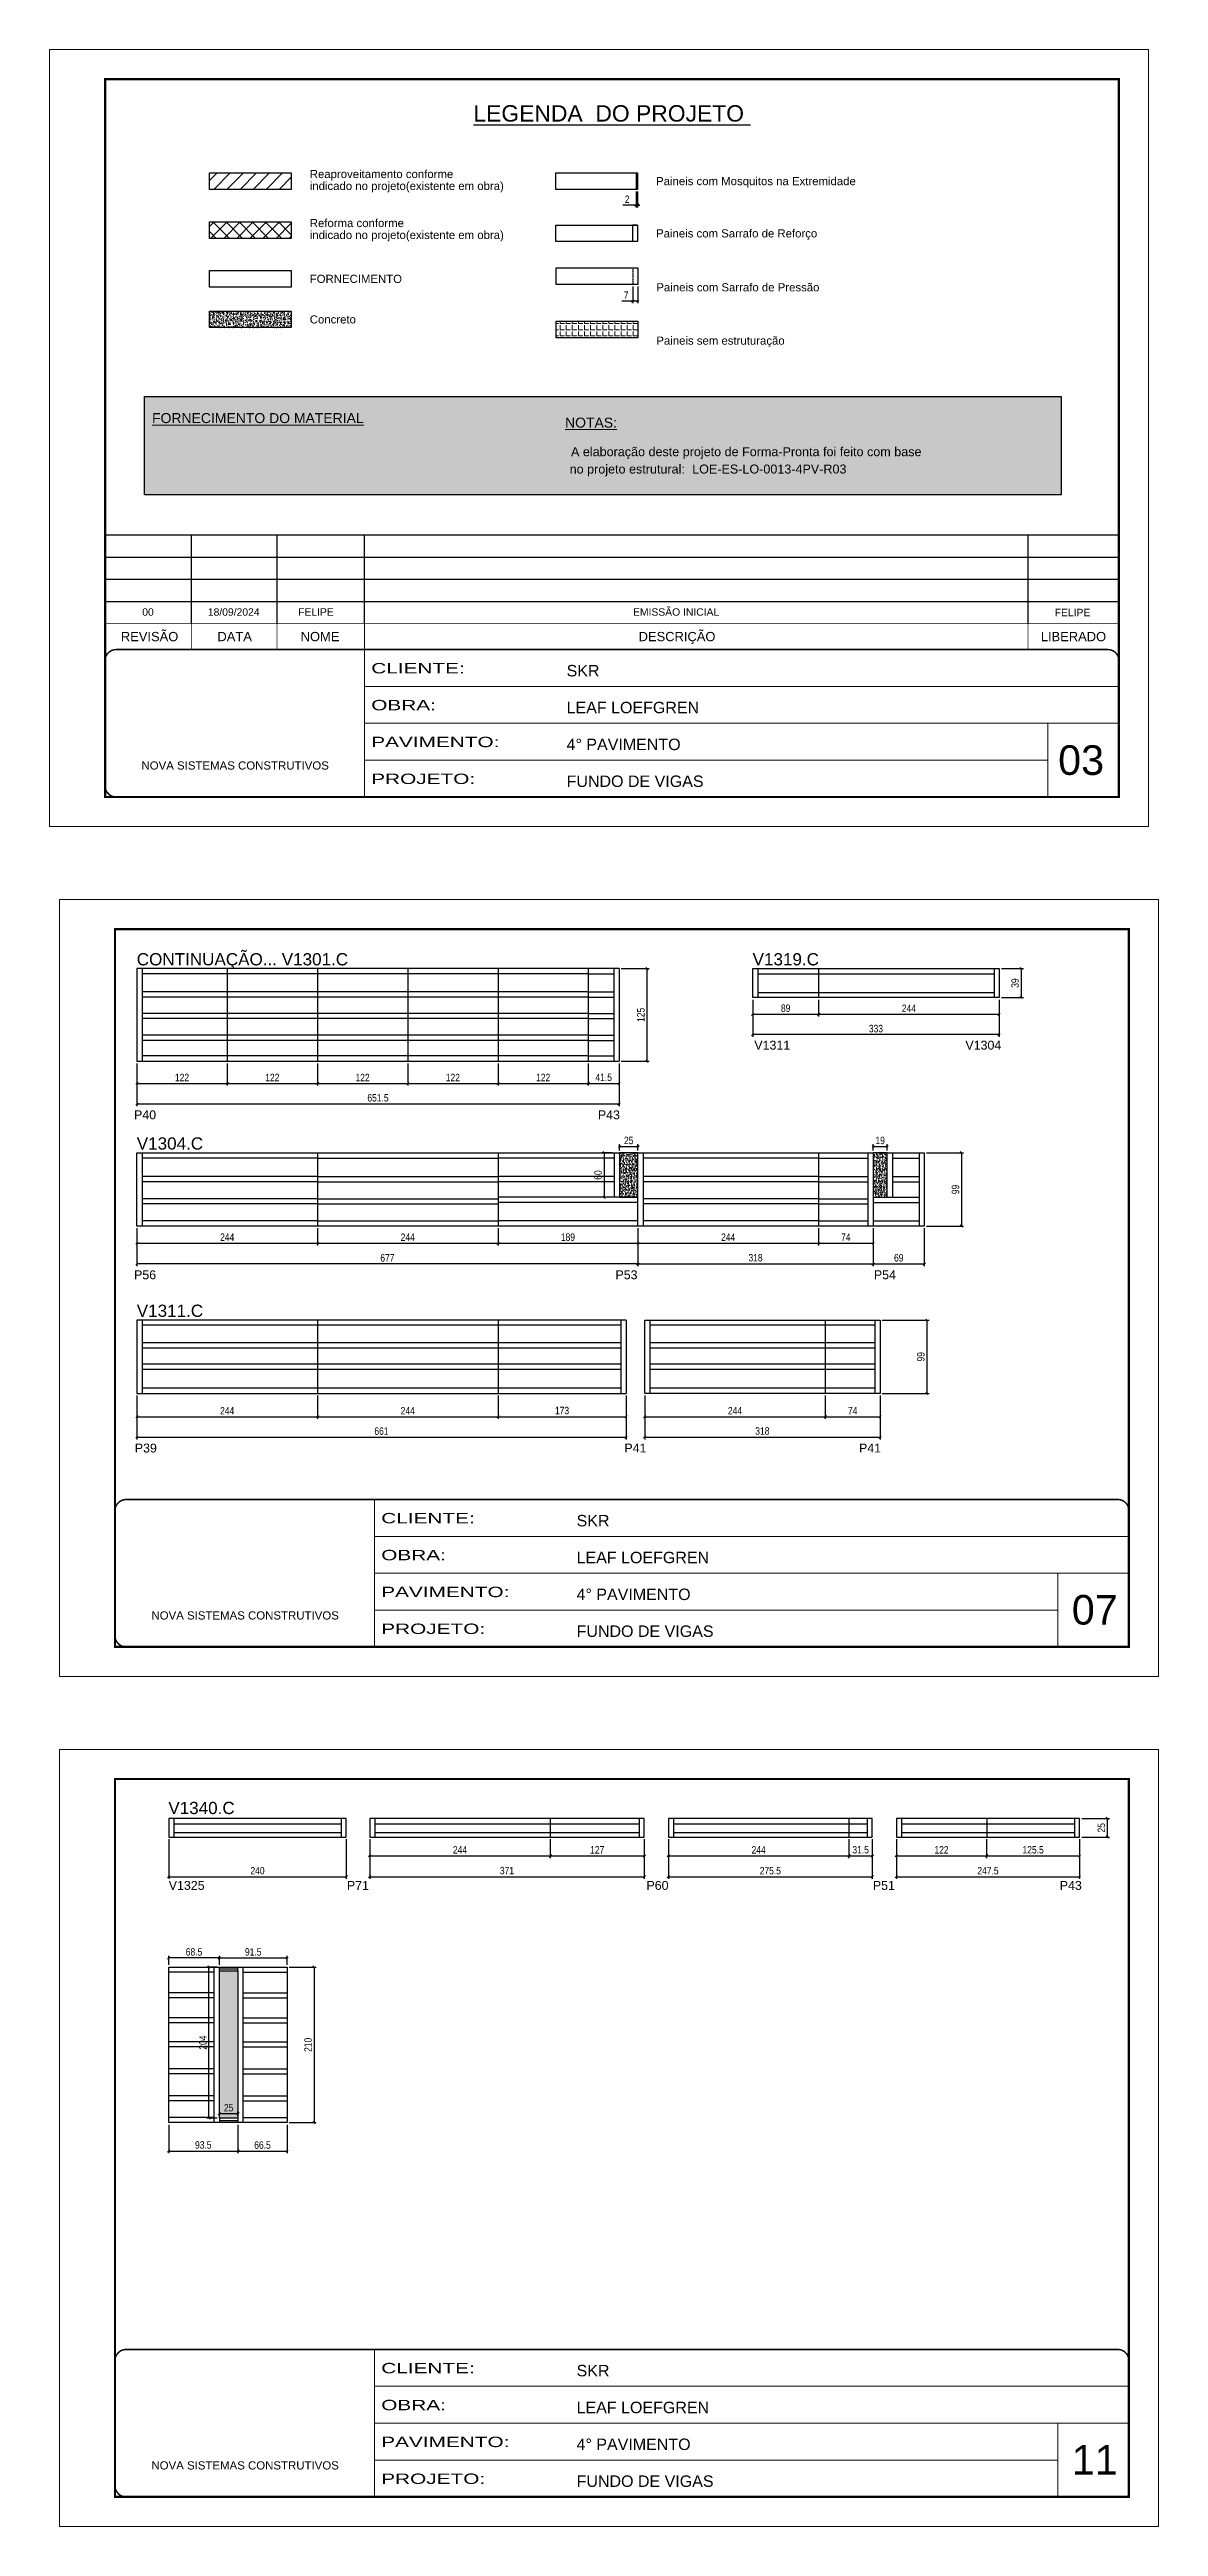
# Model space of a CAD drawing. Extents: x -4041 to 8212, y 239 to 4735.
# Drawn here: x 5129 to 6627, y 1388 to 4735 of the extents above; entities that cross this region are included whole.
import ezdxf
from ezdxf.enums import TextEntityAlignment as Align

# ---------------------------------------------------------------- set-up
doc = ezdxf.new("R2010")
doc.units = 0
for name, pattern in [('CONTINUO', [0]), ('DASHED', [0.75, 0.5, -0.25]), ('HIDDEN', [0.375, 0.25, -0.125])]:
    doc.linetypes.add(name, pattern=pattern)
for name, color, linetype in [('5', 5, 'Continuous'), ('COTA', 241, 'Continuous'), ('NOMENCLATURA', 7, 'Continuous'), ('Painéis', 200, 'Continuous'), ('SARR_2.2x7', 40, 'Continuous'), ('SARR_EDITAR', 141, 'Continuous')]:
    doc.layers.add(name, color=color, linetype=linetype)
for name, color, linetype, lineweight in [('CARIMBO', 255, 'Continuous', 9), ('Folhas', 255, 'Continuous', 9), ('Hachura', 251, 'Continuous', 9), ('REAPROVEITAMENTO', 251, 'Continuous', 9), ('SARRAFO DE PRESSAO', 251, 'DASHED', 9)]:
    doc.layers.add(name, color=color, linetype=linetype, lineweight=lineweight)
doc.layers.add('Demarcação 2', color=7, linetype='Continuous', lineweight=9, true_color=0xe0e0e0)
doc.styles.add('ARIAL', font='arial.ttf')
doc.styles.add('COTA TECNICA', font='techl___.ttf', dxfattribs={"height": 10})
doc.styles.add('COTA TECNICA-50', font='techl___.ttf', dxfattribs={"height": 10})
doc.styles.get("Standard").update_dxf_attribs({"font": 'arial.ttf'})
doc.styles.add('Tecnologia', font='')
doc.styles.get('Tecnologia').set_extended_font_data('Forgotten Futurist')
doc.dimstyles.new('COTA PAINEL-50', dxfattribs={"dimtxt": 10, "dimasz": 3, "dimexe": 3, "dimexo": 3, "dimgap": 3, "dimtad": 1, "dimdec": 1, "dimzin": 12, "dimdsep": 46, "dimtxsty": 'COTA TECNICA-50', "dimblk1": 'OBLIQUE', "dimblk2": 'OBLIQUE', "dimsah": 1, "dimcen": 0.9, "dimclrd": 4, "dimclre": 4, "dimclrt": 240, "dimadec": 1, "dimazin": 3, "dimtfac": 1, "dimtdec": 1, "dimtmove": 0, "dimatfit": 3, "dimfxl": 1, "dimtolj": 1, "dimtzin": 12, "dimarcsym": 0})
doc.dimstyles.new('PAINEL', dxfattribs={"dimtxt": 10, "dimasz": 3, "dimexe": 3, "dimexo": 3, "dimgap": 3, "dimtad": 1, "dimdec": 1, "dimzin": 12, "dimdsep": 46, "dimtxsty": 'COTA TECNICA', "dimblk1": 'OBLIQUE', "dimblk2": 'OBLIQUE', "dimsah": 1, "dimcen": 0.9, "dimclrd": 4, "dimclre": 4, "dimclrt": 240, "dimadec": 1, "dimazin": 3, "dimtfac": 1, "dimtdec": 1, "dimtmove": 0, "dimatfit": 3, "dimfxl": 1, "dimtolj": 1, "dimtzin": 12, "dimarcsym": 0})
pattern_1 = [(50, (0, 29.4494), (5.46554, -0.4781726), [0.5715, -6.2865]), (355, (0, 29.4494), (-1.0573026, 5.7317054), [0.4572, -5.0292175]), (100.451445, (0.4555, 29.4096), (4.4082374, 5.2535326), [0.4857003, -5.3427073]), (46.1842, (0, 30.9734), (8.132371, -1.26127), [0.85725, -9.42975]), (96.63556, (0.678, 30.868), (7.122124, 7.422784), [0.728551, -8.014068]), (351.18415, (0, 30.973), (7.122124, 7.422784), [0.685799, -7.543792]), (21, (0.762, 30.5924), (4.5484317, -3.067956), [0.5715, -6.2865]), (326, (0.762, 30.5924), (1.854061, 5.525639), [0.4572, -5.0292]), (71.451445, (1.141, 30.337), (6.4024926, 2.457683), [0.4857003, -5.342698]), (37.5, (0, 29.4494), (0.0926581, 2.53665117), [0, -4.96824, 0, -5.1054, 0, -5.04825]), (7.5, (0, 29.4494), (2.0045899, 3.0054172), [0, -2.91084, 0, -4.85394, 0, -1.92405]), (327.5, (-1.6993, 29.4494), (4.06771786, -0.1718623), [0, -1.905, 0, -5.9436, 0, -7.8867]), (317.5, (-2.4613, 29.4494), (4.4438754, 0.7627947), [0, -2.4765, 0, -3.94716, 0, -5.6007])]

msp = doc.modelspace()

# ---------------------------------------------------------------- texts
at = {"color": 0, "linetype": 'Continuous', "ltscale": 5, "style": 'ARIAL'}
msp.add_text('%%ULEGENDA  DO PROJETO ', height=22.1184, dxfattribs=at).set_placement((5888.68, 4637.89), align=Align.CENTER)
at = {"style": 'ARIAL'}
for s, p in [('REVISÃO', (5263.95, 3941.96)), ('DESCRIÇÃO', (5976.73, 3941.96)), ('DATA', (5378.93, 3941.96)), ('NOME', (5494.28, 3941.96)), ('LIBERADO', (6512.41, 3941.96))]:
    msp.add_text(s, height=12.5, dxfattribs=at).set_placement(p, align=Align.MIDDLE_CENTER)
at = {"layer": '5', "linetype": 'Continuous'}
for s, rotation, p in [('V1311', 359.99996, (6081.15, 3383.82)), ('V1304', 359.99996, (6366.39, 3383.82)), ('P40', 0.00004, (5242.95, 3289.69)), ('P43', 0.00004, (5869.76, 3289.69)), ('P56', 0.00004, (5242.95, 3073.49)), ('P53', 0.00004, (5893.49, 3073.49)), ('P54', 0.00004, (6242.67, 3073.49)), ('P39', 0.00004, (5243.97, 2839.36)), ('P41', 0.00004, (5905.55, 2839.36)), ('P41', 0.00004, (6222.6, 2839.36)), ('V1325', 0.00004, (5289.84, 2248.35)), ('P71', 359.99996, (5530.56, 2248.35)), ('P60', 359.99996, (5935.4, 2248.35)), ('P51', 359.99996, (6241.34, 2248.35)), ('P43', 359.99996, (6493.87, 2248.35))]:
    msp.add_text(s, height=12, rotation=rotation, dxfattribs=at).set_placement(p)
at = {"layer": 'CARIMBO', "style": 'ARIAL'}
for s, p in [('indicado no projeto(existente em obra)', (5480.43, 4550.9)), ('Reaproveitamento conforme ', (5480.43, 4566.99)), ('Paineis com Mosquitos na Extremidade', (5948.41, 4557.41)), ('indicado no projeto(existente em obra)', (5480.43, 4484.67)), ('Reforma conforme ', (5480.43, 4500.76)), ('Paineis com Sarrafo de Reforço', (5948.41, 4486.81)), ('FORNECIMENTO', (5480.43, 4425.37)), ('Paineis com Sarrafo de Pressão', (5948.77, 4413.92)), ('Concreto', (5480.43, 4370.57)), ('Paineis sem estruturação', (5948.77, 4341.89))]:
    msp.add_text(s, height=11, dxfattribs=at).set_placement(p, align=Align.MIDDLE_LEFT)
at = {"layer": 'CARIMBO', "color": 5, "style": 'ARIAL'}
for s, height, p in [('%%UFORNECIMENTO DO MATERIAL', 13.5, (5267.29, 4230.43)), ('%%UNOTAS:', 13.5, (5825.36, 4224.31)), ('  A elaboração deste projeto de Forma-Pronta foi feito com base', 12.15, (5824.01, 4185.7)), ('  no projeto estrutural:', 12.15, (5822.19, 4162.22))]:
    msp.add_text(s, height=height, dxfattribs=at).set_placement(p)
at = {"layer": 'CARIMBO', "color": 1, "style": 'ARIAL'}
msp.add_text('LOE-ES-LO-0013-4PV-R03', height=12.15, dxfattribs=at).set_placement((5997.18, 4162.26))
at = {"layer": 'CARIMBO', "style": 'ARIAL'}
for s, height, p in [('00', 10, (5254.03, 3970.14)), ('18/09/2024', 10, (5342.68, 3970.14)), ('FELIPE', 10, (5464.72, 3970.14)), ('EMISSÃO INICIAL', 10, (5917.27, 3970.14)), ('07', 40, (6510.13, 2606.79)), ('11', 40, (6510.13, 1458.21))]:
    msp.add_text(s, height=height, dxfattribs=at).set_placement(p)
at = {"layer": 'CARIMBO', "color": 7, "style": 'ARIAL'}
msp.add_text('03', height=40, dxfattribs=at).set_placement((6491.68, 3755.02))
at = {"layer": 'CARIMBO', "style": 'ARIAL'}
msp.add_attdef('FELIPE', text='', height=10, dxfattribs=at).set_placement((6511.12, 3974.46), align=Align.MIDDLE_CENTER)
at = {"layer": 'NOMENCLATURA', "linetype": 'Continuous'}
for s, p in [('CONTINUAÇÃO... V1301.C', (5246.64, 3497.62)), ('V1319.C', (6078.83, 3497.62)), ('V1304.C', (5246.64, 3248.72)), ('V1311.C', (5246.64, 3022.66)), ('V1340.C', (5289.29, 2350.75))]:
    msp.add_text(s, height=16.5, dxfattribs=at).set_placement(p)

# ---------------------------------------------------------------- blocks, each defined once
blk = doc.blocks.new('9999999999')
at = {"color": 30, "linetype": 'CONTINUO'}
for p, q in [((98564.6, 34230.2), (98564.6, 34429.4)), ((98564.6, 34379.6), (99584, 34379.6)), ((98564.6, 34329.8), (99488, 34329.8)), ((99584, 34329.8), (99488, 34329.8)), ((99488, 34329.8), (99488, 34230.2)), ((98564.6, 34280), (99488, 34280))]:
    blk.add_line(p, q, dxfattribs=at)
at = {"color": 30, "linetype": 'CONTINUO', "const_width": 2}
blk.add_lwpolyline([(99584, 34230.2), (99584, 34414.4, 0.414214), (99569, 34429.4), (98229, 34429.4, 0.414214), (98214, 34414.4), (98214, 34245.2, 0.414214), (98229, 34230.2), (99584, 34230.2)], format="xyb", dxfattribs=at)
at = {"layer": 'Folhas'}
blk.add_lwpolyline([(98139, 34190.2), (99624, 34190.2), (99624, 35240.2), (98139, 35240.2)], close=True, dxfattribs=at)
at = {"layer": 'Folhas', "color": 30, "const_width": 3}
blk.add_lwpolyline([(98214, 34230.2), (99584, 34230.2), (99584, 35200.2), (98214, 35200.2)], close=True, dxfattribs=at)
at = {"color": 7, "linetype": 'Continuous', "ltscale": 5, "style": 'ARIAL'}
for s, height, p in [('SKR', 15.48, (98837.7, 34393.1)), ('LEAF LOEFGREN', 15.483, (98837.7, 34343.3)), ('4° PAVIMENTO', 15.483, (98837.7, 34293.5)), ('NOVA SISTEMAS CONSTRUTIVOS', 11.059, (98263.2, 34267.2)), ('FUNDO DE VIGAS', 15.483, (98837.7, 34243.7))]:
    blk.add_text(s, height=height, dxfattribs=at).set_placement(p)
at = {"layer": 'Folhas', "color": 7, "style": 'Tecnologia', "width": 1.5}
for s, p in [('CLIENTE:', (98573.7, 34397.2)), ('OBRA:', (98573.7, 34347.3)), ('PAVIMENTO:', (98573.7, 34297.5)), ('PROJETO:', (98573.7, 34247.7))]:
    blk.add_text(s, height=14, dxfattribs=at).set_placement(p)
blk = doc.blocks.new('_Oblique')
at = {"color": 0, "linetype": 'ByBlock', "lineweight": -2}
blk.add_line((-0.5, -0.5), (0.5, 0.5), dxfattribs=at)
blk = doc.blocks.new('*D5')
at = {"layer": 'COTA', "color": 4, "lineweight": -2, "transparency": 16777216}
for p, q in [((5921.4, 4524.9), (5903.3, 4524.9)), ((5921.4, 4543.3), (5921.4, 4521.9)), ((5923.4, 4524.9), (5921.4, 4524.9)), ((5923.4, 4543.3), (5923.4, 4521.9)), ((5923.4, 4524.9), (5926.4, 4524.9))]:
    blk.add_line(p, q, dxfattribs=at)
at = {"layer": 'Defpoints', "color": 0, "transparency": 16777216}
for p in [(5921.4, 4546.3), (5921.4, 4524.9), (5923.4, 4546.3)]:
    blk.add_point(p, dxfattribs=at)
at = {"layer": 'COTA', "color": 4, "lineweight": -2, "transparency": 16777216, "xscale": 3, "yscale": 3, "zscale": 3}
blk.add_blockref('_Oblique', (5921.4, 4524.9), dxfattribs=at)
at = {"layer": 'COTA', "color": 4, "lineweight": -2, "transparency": 16777216, "xscale": 3, "yscale": 3, "zscale": 3, "rotation": 180}
blk.add_blockref('_Oblique', (5923.4, 4524.9), dxfattribs=at)
at = {"layer": 'COTA', "color": 240, "transparency": 16777216, "insert": (5909.3, 4532.9), "char_height": 10, "attachment_point": 5, "style": 'COTA TECNICA'}
blk.add_mtext('\\A1;2', dxfattribs=at)
blk = doc.blocks.new('*D6')
at = {"layer": 'COTA', "color": 4, "lineweight": -2, "transparency": 16777216}
for p, q in [((5916.8, 4395.4), (5902, 4395.4)), ((5916.8, 4414.9), (5916.8, 4392.4)), ((5923.8, 4395.4), (5916.8, 4395.4)), ((5923.8, 4414.9), (5923.8, 4392.4))]:
    blk.add_line(p, q, dxfattribs=at)
at = {"layer": 'Defpoints', "color": 0, "transparency": 16777216}
for p in [(5916.8, 4417.9), (5916.8, 4395.4), (5923.8, 4417.9)]:
    blk.add_point(p, dxfattribs=at)
at = {"layer": 'COTA', "color": 4, "lineweight": -2, "transparency": 16777216, "xscale": 3, "yscale": 3, "zscale": 3, "rotation": 180}
blk.add_blockref('_Oblique', (5916.8, 4395.4), dxfattribs=at)
at = {"layer": 'COTA', "color": 4, "lineweight": -2, "transparency": 16777216, "xscale": 3, "yscale": 3, "zscale": 3}
blk.add_blockref('_Oblique', (5923.8, 4395.4), dxfattribs=at)
at = {"layer": 'COTA', "color": 240, "transparency": 16777216, "insert": (5907.9, 4403.4), "char_height": 10, "attachment_point": 5, "style": 'COTA TECNICA'}
blk.add_mtext('\\A1;7', dxfattribs=at)
blk = doc.blocks.new('*D192')
at = {"layer": 'COTA', "color": 4, "lineweight": -2, "transparency": 16777216}
for p, q in [((5246.8, 3365.2), (5246.8, 3307.4)), ((5898.3, 3365.2), (5898.3, 3307.4)), ((5246.8, 3310.4), (5898.3, 3310.4))]:
    blk.add_line(p, q, dxfattribs=at)
at = {"layer": 'Defpoints', "color": 0, "transparency": 16777216}
for p in [(5246.8, 3368.2), (5898.3, 3368.2), (5898.3, 3310.4)]:
    blk.add_point(p, dxfattribs=at)
at = {"layer": 'COTA', "color": 4, "lineweight": -2, "transparency": 16777216, "xscale": 3, "yscale": 3, "zscale": 3, "rotation": 180}
blk.add_blockref('_Oblique', (5246.8, 3310.4), dxfattribs=at)
at = {"layer": 'COTA', "color": 4, "lineweight": -2, "transparency": 16777216, "xscale": 3, "yscale": 3, "zscale": 3}
blk.add_blockref('_Oblique', (5898.3, 3310.4), dxfattribs=at)
at = {"layer": 'COTA', "color": 240, "transparency": 16777216, "insert": (5572.6, 3318.6), "char_height": 10, "attachment_point": 5, "style": 'COTA TECNICA'}
blk.add_mtext('\\A1;651.5', dxfattribs=at)
blk = doc.blocks.new('*D193')
at = {"layer": 'COTA', "color": 4, "lineweight": -2, "transparency": 16777216}
for p, q in [((5246.8, 3365.2), (5246.8, 3335.1)), ((5368.8, 3365.2), (5368.8, 3335.1)), ((5246.8, 3338.1), (5368.8, 3338.1))]:
    blk.add_line(p, q, dxfattribs=at)
at = {"layer": 'Defpoints', "color": 0, "transparency": 16777216}
for p in [(5246.8, 3368.2), (5368.8, 3368.2), (5368.8, 3338.1)]:
    blk.add_point(p, dxfattribs=at)
at = {"layer": 'COTA', "color": 4, "lineweight": -2, "transparency": 16777216, "xscale": 3, "yscale": 3, "zscale": 3, "rotation": 180}
blk.add_blockref('_Oblique', (5246.8, 3338.1), dxfattribs=at)
at = {"layer": 'COTA', "color": 4, "lineweight": -2, "transparency": 16777216, "xscale": 3, "yscale": 3, "zscale": 3}
blk.add_blockref('_Oblique', (5368.8, 3338.1), dxfattribs=at)
at = {"layer": 'COTA', "color": 240, "transparency": 16777216, "insert": (5307.8, 3346.1), "char_height": 10, "attachment_point": 5, "style": 'COTA TECNICA'}
blk.add_mtext('\\A1;122', dxfattribs=at)
blk = doc.blocks.new('*D196')
at = {"layer": 'COTA', "color": 4, "lineweight": -2, "transparency": 16777216}
for p, q in [((5368.8, 3365.2), (5368.8, 3335.1)), ((5490.8, 3365.2), (5490.8, 3335.1)), ((5368.8, 3338.1), (5490.8, 3338.1))]:
    blk.add_line(p, q, dxfattribs=at)
at = {"layer": 'Defpoints', "color": 0, "transparency": 16777216}
for p in [(5368.8, 3368.2), (5490.8, 3368.2), (5490.8, 3338.1)]:
    blk.add_point(p, dxfattribs=at)
at = {"layer": 'COTA', "color": 4, "lineweight": -2, "transparency": 16777216, "xscale": 3, "yscale": 3, "zscale": 3, "rotation": 180}
blk.add_blockref('_Oblique', (5368.8, 3338.1), dxfattribs=at)
at = {"layer": 'COTA', "color": 4, "lineweight": -2, "transparency": 16777216, "xscale": 3, "yscale": 3, "zscale": 3}
blk.add_blockref('_Oblique', (5490.8, 3338.1), dxfattribs=at)
at = {"layer": 'COTA', "color": 240, "transparency": 16777216, "insert": (5429.8, 3346.1), "char_height": 10, "attachment_point": 5, "style": 'COTA TECNICA'}
blk.add_mtext('\\A1;122', dxfattribs=at)
blk = doc.blocks.new('*D197')
at = {"layer": 'COTA', "color": 4, "lineweight": -2, "transparency": 16777216}
for p, q in [((5490.8, 3365.2), (5490.8, 3335.1)), ((5612.8, 3365.2), (5612.8, 3335.1)), ((5490.8, 3338.1), (5612.8, 3338.1))]:
    blk.add_line(p, q, dxfattribs=at)
at = {"layer": 'Defpoints', "color": 0, "transparency": 16777216}
for p in [(5490.8, 3368.2), (5612.8, 3368.2), (5612.8, 3338.1)]:
    blk.add_point(p, dxfattribs=at)
at = {"layer": 'COTA', "color": 4, "lineweight": -2, "transparency": 16777216, "xscale": 3, "yscale": 3, "zscale": 3, "rotation": 180}
blk.add_blockref('_Oblique', (5490.8, 3338.1), dxfattribs=at)
at = {"layer": 'COTA', "color": 4, "lineweight": -2, "transparency": 16777216, "xscale": 3, "yscale": 3, "zscale": 3}
blk.add_blockref('_Oblique', (5612.8, 3338.1), dxfattribs=at)
at = {"layer": 'COTA', "color": 240, "transparency": 16777216, "insert": (5551.8, 3346.1), "char_height": 10, "attachment_point": 5, "style": 'COTA TECNICA'}
blk.add_mtext('\\A1;122', dxfattribs=at)
blk = doc.blocks.new('*D198')
at = {"layer": 'COTA', "color": 4, "lineweight": -2, "transparency": 16777216}
for p, q in [((5612.8, 3365.2), (5612.8, 3335.1)), ((5734.8, 3365.2), (5734.8, 3335.1)), ((5612.8, 3338.1), (5734.8, 3338.1))]:
    blk.add_line(p, q, dxfattribs=at)
at = {"layer": 'Defpoints', "color": 0, "transparency": 16777216}
for p in [(5612.8, 3368.2), (5734.8, 3368.2), (5734.8, 3338.1)]:
    blk.add_point(p, dxfattribs=at)
at = {"layer": 'COTA', "color": 4, "lineweight": -2, "transparency": 16777216, "xscale": 3, "yscale": 3, "zscale": 3, "rotation": 180}
blk.add_blockref('_Oblique', (5612.8, 3338.1), dxfattribs=at)
at = {"layer": 'COTA', "color": 4, "lineweight": -2, "transparency": 16777216, "xscale": 3, "yscale": 3, "zscale": 3}
blk.add_blockref('_Oblique', (5734.8, 3338.1), dxfattribs=at)
at = {"layer": 'COTA', "color": 240, "transparency": 16777216, "insert": (5673.8, 3346.1), "char_height": 10, "attachment_point": 5, "style": 'COTA TECNICA'}
blk.add_mtext('\\A1;122', dxfattribs=at)
blk = doc.blocks.new('*D194')
at = {"layer": 'COTA', "color": 4, "lineweight": -2, "transparency": 16777216}
for p, q in [((5734.8, 3365.2), (5734.8, 3335.1)), ((5856.8, 3365.2), (5856.8, 3335.1)), ((5734.8, 3338.1), (5856.8, 3338.1))]:
    blk.add_line(p, q, dxfattribs=at)
at = {"layer": 'Defpoints', "color": 0, "transparency": 16777216}
for p in [(5734.8, 3368.2), (5856.8, 3368.2), (5856.8, 3338.1)]:
    blk.add_point(p, dxfattribs=at)
at = {"layer": 'COTA', "color": 4, "lineweight": -2, "transparency": 16777216, "xscale": 3, "yscale": 3, "zscale": 3, "rotation": 180}
blk.add_blockref('_Oblique', (5734.8, 3338.1), dxfattribs=at)
at = {"layer": 'COTA', "color": 4, "lineweight": -2, "transparency": 16777216, "xscale": 3, "yscale": 3, "zscale": 3}
blk.add_blockref('_Oblique', (5856.8, 3338.1), dxfattribs=at)
at = {"layer": 'COTA', "color": 240, "transparency": 16777216, "insert": (5795.8, 3346.1), "char_height": 10, "attachment_point": 5, "style": 'COTA TECNICA'}
blk.add_mtext('\\A1;122', dxfattribs=at)
blk = doc.blocks.new('*D195')
at = {"layer": 'COTA', "color": 4, "lineweight": -2, "transparency": 16777216}
for p, q in [((5856.8, 3365.2), (5856.8, 3335.1)), ((5898.3, 3365.2), (5898.3, 3335.1)), ((5856.8, 3338.1), (5898.3, 3338.1))]:
    blk.add_line(p, q, dxfattribs=at)
at = {"layer": 'Defpoints', "color": 0, "transparency": 16777216}
for p in [(5856.8, 3368.2), (5898.3, 3368.2), (5898.3, 3338.1)]:
    blk.add_point(p, dxfattribs=at)
at = {"layer": 'COTA', "color": 4, "lineweight": -2, "transparency": 16777216, "xscale": 3, "yscale": 3, "zscale": 3, "rotation": 180}
blk.add_blockref('_Oblique', (5856.8, 3338.1), dxfattribs=at)
at = {"layer": 'COTA', "color": 4, "lineweight": -2, "transparency": 16777216, "xscale": 3, "yscale": 3, "zscale": 3}
blk.add_blockref('_Oblique', (5898.3, 3338.1), dxfattribs=at)
at = {"layer": 'COTA', "color": 240, "transparency": 16777216, "insert": (5877.6, 3346.2), "char_height": 10, "attachment_point": 5, "style": 'COTA TECNICA'}
blk.add_mtext('\\A1;41.5', dxfattribs=at)
blk = doc.blocks.new('*D199')
at = {"layer": 'COTA', "color": 4, "lineweight": -2, "transparency": 16777216}
for p, q in [((5901.3, 3493.2), (5939, 3493.2)), ((5936, 3493.2), (5936, 3368.2)), ((5901.3, 3368.2), (5939, 3368.2))]:
    blk.add_line(p, q, dxfattribs=at)
at = {"layer": 'Defpoints', "color": 0, "transparency": 16777216}
for p in [(5898.3, 3493.2), (5898.3, 3368.2), (5936, 3368.2)]:
    blk.add_point(p, dxfattribs=at)
at = {"layer": 'COTA', "color": 4, "lineweight": -2, "transparency": 16777216, "xscale": 3, "yscale": 3, "zscale": 3}
for p, rotation in [((5936, 3493.2), 90), ((5936, 3368.2), 270)]:
    blk.add_blockref('_Oblique', p, dxfattribs=dict(at, rotation=rotation))
at = {"layer": 'COTA', "color": 240, "transparency": 16777216, "insert": (5927.9, 3430.7), "char_height": 10, "attachment_point": 5, "rotation": 90, "style": 'COTA TECNICA'}
blk.add_mtext('\\A1;125', dxfattribs=at)
blk = doc.blocks.new('*D200')
at = {"layer": 'COTA', "color": 4, "lineweight": -2, "transparency": 16777216}
for p, q in [((6313.8, 3244.3), (6364, 3244.3)), ((6361, 3244.3), (6361, 3145.3)), ((6313.8, 3145.3), (6364, 3145.3))]:
    blk.add_line(p, q, dxfattribs=at)
at = {"layer": 'Defpoints', "color": 0, "transparency": 16777216}
for p in [(6310.8, 3244.3), (6310.8, 3145.3), (6361, 3145.3)]:
    blk.add_point(p, dxfattribs=at)
at = {"layer": 'COTA', "color": 4, "lineweight": -2, "transparency": 16777216, "xscale": 3, "yscale": 3, "zscale": 3}
for p, rotation in [((6361, 3244.3), 90), ((6361, 3145.3), 270)]:
    blk.add_blockref('_Oblique', p, dxfattribs=dict(at, rotation=rotation))
at = {"layer": 'COTA', "color": 240, "transparency": 16777216, "insert": (6353, 3194.8), "char_height": 10, "attachment_point": 5, "rotation": 90, "style": 'COTA TECNICA'}
blk.add_mtext('\\A1;99', dxfattribs=at)
blk = doc.blocks.new('*D201')
at = {"layer": 'COTA', "color": 4, "lineweight": -2, "transparency": 16777216}
for p, q in [((5246.8, 3142.3), (5246.8, 3091.2)), ((5923.8, 3142.3), (5923.8, 3091.2)), ((5923.8, 3094.2), (5246.8, 3094.2))]:
    blk.add_line(p, q, dxfattribs=at)
at = {"layer": 'Defpoints', "color": 0, "transparency": 16777216}
for p in [(5246.8, 3145.3), (5923.8, 3145.3), (5246.8, 3094.2)]:
    blk.add_point(p, dxfattribs=at)
at = {"layer": 'COTA', "color": 4, "lineweight": -2, "transparency": 16777216, "xscale": 3, "yscale": 3, "zscale": 3, "rotation": 180}
blk.add_blockref('_Oblique', (5246.8, 3094.2), dxfattribs=at)
at = {"layer": 'COTA', "color": 4, "lineweight": -2, "transparency": 16777216, "xscale": 3, "yscale": 3, "zscale": 3}
blk.add_blockref('_Oblique', (5923.8, 3094.2), dxfattribs=at)
at = {"layer": 'COTA', "color": 240, "transparency": 16777216, "insert": (5585.3, 3102.3), "char_height": 10, "attachment_point": 5, "style": 'COTA TECNICA'}
blk.add_mtext('\\A1;677', dxfattribs=at)
blk = doc.blocks.new('*D202')
at = {"layer": 'COTA', "color": 4, "lineweight": -2, "transparency": 16777216}
for p, q in [((5923.8, 3142.3), (5923.8, 3091.2)), ((6241.8, 3142.3), (6241.8, 3091.2)), ((5923.8, 3094.2), (6241.8, 3094.2))]:
    blk.add_line(p, q, dxfattribs=at)
at = {"layer": 'Defpoints', "color": 0, "transparency": 16777216}
for p in [(5923.8, 3145.3), (6241.8, 3145.3), (6241.8, 3094.2)]:
    blk.add_point(p, dxfattribs=at)
at = {"layer": 'COTA', "color": 4, "lineweight": -2, "transparency": 16777216, "xscale": 3, "yscale": 3, "zscale": 3, "rotation": 180}
blk.add_blockref('_Oblique', (5923.8, 3094.2), dxfattribs=at)
at = {"layer": 'COTA', "color": 4, "lineweight": -2, "transparency": 16777216, "xscale": 3, "yscale": 3, "zscale": 3}
blk.add_blockref('_Oblique', (6241.8, 3094.2), dxfattribs=at)
at = {"layer": 'COTA', "color": 240, "transparency": 16777216, "insert": (6082.8, 3102.5), "char_height": 10, "attachment_point": 5, "style": 'COTA TECNICA'}
blk.add_mtext('\\A1;318', dxfattribs=at)
blk = doc.blocks.new('*D203')
at = {"layer": 'COTA', "color": 4, "lineweight": -2, "transparency": 16777216}
for p, q in [((6241.8, 3142.3), (6241.8, 3091.2)), ((6310.8, 3142.3), (6310.8, 3091.2)), ((6241.8, 3094.2), (6310.8, 3094.2))]:
    blk.add_line(p, q, dxfattribs=at)
at = {"layer": 'Defpoints', "color": 0, "transparency": 16777216}
for p in [(6241.8, 3145.3), (6310.8, 3145.3), (6310.8, 3094.2)]:
    blk.add_point(p, dxfattribs=at)
at = {"layer": 'COTA', "color": 4, "lineweight": -2, "transparency": 16777216, "xscale": 3, "yscale": 3, "zscale": 3, "rotation": 180}
blk.add_blockref('_Oblique', (6241.8, 3094.2), dxfattribs=at)
at = {"layer": 'COTA', "color": 4, "lineweight": -2, "transparency": 16777216, "xscale": 3, "yscale": 3, "zscale": 3}
blk.add_blockref('_Oblique', (6310.8, 3094.2), dxfattribs=at)
at = {"layer": 'COTA', "color": 240, "transparency": 16777216, "insert": (6276.3, 3102.4), "char_height": 10, "attachment_point": 5, "style": 'COTA TECNICA'}
blk.add_mtext('\\A1;69', dxfattribs=at)
blk = doc.blocks.new('*D204')
at = {"layer": 'COTA', "color": 4, "lineweight": -2, "transparency": 16777216}
for p, q in [((5246.8, 3142.3), (5246.8, 3119.2)), ((5246.8, 3122.2), (5490.8, 3122.2)), ((5490.8, 3142.3), (5490.8, 3119.2))]:
    blk.add_line(p, q, dxfattribs=at)
at = {"layer": 'Defpoints', "color": 0, "transparency": 16777216}
for p in [(5246.8, 3145.3), (5490.8, 3145.3), (5490.8, 3122.2)]:
    blk.add_point(p, dxfattribs=at)
at = {"layer": 'COTA', "color": 4, "lineweight": -2, "transparency": 16777216, "xscale": 3, "yscale": 3, "zscale": 3, "rotation": 180}
blk.add_blockref('_Oblique', (5246.8, 3122.2), dxfattribs=at)
at = {"layer": 'COTA', "color": 4, "lineweight": -2, "transparency": 16777216, "xscale": 3, "yscale": 3, "zscale": 3}
blk.add_blockref('_Oblique', (5490.8, 3122.2), dxfattribs=at)
at = {"layer": 'COTA', "color": 240, "transparency": 16777216, "insert": (5368.8, 3130.3), "char_height": 10, "attachment_point": 5, "style": 'COTA TECNICA'}
blk.add_mtext('\\A1;244', dxfattribs=at)
blk = doc.blocks.new('*D205')
at = {"layer": 'COTA', "color": 4, "lineweight": -2, "transparency": 16777216}
for p, q in [((5490.8, 3142.3), (5490.8, 3119.2)), ((5490.8, 3122.2), (5734.8, 3122.2)), ((5734.8, 3142.3), (5734.8, 3119.2))]:
    blk.add_line(p, q, dxfattribs=at)
at = {"layer": 'Defpoints', "color": 0, "transparency": 16777216}
for p in [(5490.8, 3145.3), (5734.8, 3145.3), (5734.8, 3122.2)]:
    blk.add_point(p, dxfattribs=at)
at = {"layer": 'COTA', "color": 4, "lineweight": -2, "transparency": 16777216, "xscale": 3, "yscale": 3, "zscale": 3, "rotation": 180}
blk.add_blockref('_Oblique', (5490.8, 3122.2), dxfattribs=at)
at = {"layer": 'COTA', "color": 4, "lineweight": -2, "transparency": 16777216, "xscale": 3, "yscale": 3, "zscale": 3}
blk.add_blockref('_Oblique', (5734.8, 3122.2), dxfattribs=at)
at = {"layer": 'COTA', "color": 240, "transparency": 16777216, "insert": (5612.8, 3130.3), "char_height": 10, "attachment_point": 5, "style": 'COTA TECNICA'}
blk.add_mtext('\\A1;244', dxfattribs=at)
blk = doc.blocks.new('*D206')
at = {"layer": 'COTA', "color": 4, "lineweight": -2, "transparency": 16777216}
for p, q in [((5734.8, 3142.3), (5734.8, 3119.2)), ((5734.8, 3122.2), (5923.8, 3122.2)), ((5923.8, 3142.3), (5923.8, 3119.2))]:
    blk.add_line(p, q, dxfattribs=at)
at = {"layer": 'Defpoints', "color": 0, "transparency": 16777216}
for p in [(5734.8, 3145.3), (5923.8, 3145.3), (5923.8, 3122.2)]:
    blk.add_point(p, dxfattribs=at)
at = {"layer": 'COTA', "color": 4, "lineweight": -2, "transparency": 16777216, "xscale": 3, "yscale": 3, "zscale": 3, "rotation": 180}
blk.add_blockref('_Oblique', (5734.8, 3122.2), dxfattribs=at)
at = {"layer": 'COTA', "color": 4, "lineweight": -2, "transparency": 16777216, "xscale": 3, "yscale": 3, "zscale": 3}
blk.add_blockref('_Oblique', (5923.8, 3122.2), dxfattribs=at)
at = {"layer": 'COTA', "color": 240, "transparency": 16777216, "insert": (5829.3, 3130.3), "char_height": 10, "attachment_point": 5, "style": 'COTA TECNICA'}
blk.add_mtext('\\A1;189', dxfattribs=at)
blk = doc.blocks.new('*D207')
at = {"layer": 'COTA', "color": 4, "lineweight": -2, "transparency": 16777216}
for p, q in [((5898.9, 3247.3), (5898.9, 3255.9)), ((5898.9, 3252.9), (5923.9, 3252.9)), ((5923.9, 3247.3), (5923.9, 3255.9))]:
    blk.add_line(p, q, dxfattribs=at)
at = {"layer": 'Defpoints', "color": 0, "transparency": 16777216}
for p in [(5923.9, 3252.9), (5898.9, 3244.3), (5923.9, 3244.3)]:
    blk.add_point(p, dxfattribs=at)
at = {"layer": 'COTA', "color": 4, "lineweight": -2, "transparency": 16777216, "xscale": 3, "yscale": 3, "zscale": 3, "rotation": 180}
blk.add_blockref('_Oblique', (5898.9, 3252.9), dxfattribs=at)
at = {"layer": 'COTA', "color": 4, "lineweight": -2, "transparency": 16777216, "xscale": 3, "yscale": 3, "zscale": 3}
blk.add_blockref('_Oblique', (5923.9, 3252.9), dxfattribs=at)
at = {"layer": 'COTA', "color": 240, "transparency": 16777216, "insert": (5911.4, 3261), "char_height": 10, "attachment_point": 5, "style": 'COTA TECNICA'}
blk.add_mtext('\\A1;25', dxfattribs=at)
blk = doc.blocks.new('*D208')
at = {"layer": 'COTA', "color": 4, "lineweight": -2, "transparency": 16777216}
for p, q in [((5923.8, 3142.3), (5923.8, 3119.2)), ((5923.8, 3122.2), (6167.8, 3122.2)), ((6167.8, 3142.3), (6167.8, 3119.2))]:
    blk.add_line(p, q, dxfattribs=at)
at = {"layer": 'Defpoints', "color": 0, "transparency": 16777216}
for p in [(5923.8, 3145.3), (6167.8, 3145.3), (6167.8, 3122.2)]:
    blk.add_point(p, dxfattribs=at)
at = {"layer": 'COTA', "color": 4, "lineweight": -2, "transparency": 16777216, "xscale": 3, "yscale": 3, "zscale": 3, "rotation": 180}
blk.add_blockref('_Oblique', (5923.8, 3122.2), dxfattribs=at)
at = {"layer": 'COTA', "color": 4, "lineweight": -2, "transparency": 16777216, "xscale": 3, "yscale": 3, "zscale": 3}
blk.add_blockref('_Oblique', (6167.8, 3122.2), dxfattribs=at)
at = {"layer": 'COTA', "color": 240, "transparency": 16777216, "insert": (6045.8, 3130.3), "char_height": 10, "attachment_point": 5, "style": 'COTA TECNICA'}
blk.add_mtext('\\A1;244', dxfattribs=at)
blk = doc.blocks.new('*D209')
at = {"layer": 'COTA', "color": 4, "lineweight": -2, "transparency": 16777216}
for p, q in [((6167.8, 3142.3), (6167.8, 3119.2)), ((6167.8, 3122.2), (6241.8, 3122.2)), ((6241.8, 3142.3), (6241.8, 3119.2))]:
    blk.add_line(p, q, dxfattribs=at)
at = {"layer": 'Defpoints', "color": 0, "transparency": 16777216}
for p in [(6167.8, 3145.3), (6241.8, 3145.3), (6241.8, 3122.2)]:
    blk.add_point(p, dxfattribs=at)
at = {"layer": 'COTA', "color": 4, "lineweight": -2, "transparency": 16777216, "xscale": 3, "yscale": 3, "zscale": 3, "rotation": 180}
blk.add_blockref('_Oblique', (6167.8, 3122.2), dxfattribs=at)
at = {"layer": 'COTA', "color": 4, "lineweight": -2, "transparency": 16777216, "xscale": 3, "yscale": 3, "zscale": 3}
blk.add_blockref('_Oblique', (6241.8, 3122.2), dxfattribs=at)
at = {"layer": 'COTA', "color": 240, "transparency": 16777216, "insert": (6204.8, 3130.3), "char_height": 10, "attachment_point": 5, "style": 'COTA TECNICA'}
blk.add_mtext('\\A1;74', dxfattribs=at)
blk = doc.blocks.new('*D210')
at = {"layer": 'COTA', "color": 4, "lineweight": -2, "transparency": 16777216}
for p, q in [((5888.9, 3244.3), (5875.1, 3244.3)), ((5878.1, 3244.3), (5878.1, 3184.3)), ((5888.9, 3184.3), (5875.1, 3184.3))]:
    blk.add_line(p, q, dxfattribs=at)
at = {"layer": 'Defpoints', "color": 0, "transparency": 16777216}
for p in [(5891.9, 3244.3), (5878.1, 3184.3), (5891.9, 3184.3)]:
    blk.add_point(p, dxfattribs=at)
at = {"layer": 'COTA', "color": 4, "lineweight": -2, "transparency": 16777216, "xscale": 3, "yscale": 3, "zscale": 3}
for p, rotation in [((5878.1, 3244.3), 90), ((5878.1, 3184.3), 270)]:
    blk.add_blockref('_Oblique', p, dxfattribs=dict(at, rotation=rotation))
at = {"layer": 'COTA', "color": 240, "transparency": 16777216, "insert": (5870, 3214.3), "char_height": 10, "attachment_point": 5, "rotation": 90, "style": 'COTA TECNICA'}
blk.add_mtext('\\A1;60', dxfattribs=at)
blk = doc.blocks.new('*D211')
at = {"layer": 'COTA', "color": 4, "lineweight": -2, "transparency": 16777216}
for p, q in [((6241.7, 3247.3), (6241.7, 3255.9)), ((6241.7, 3252.9), (6260.7, 3252.9)), ((6260.7, 3247.3), (6260.7, 3255.9))]:
    blk.add_line(p, q, dxfattribs=at)
at = {"layer": 'Defpoints', "color": 0, "transparency": 16777216}
for p in [(6260.7, 3252.9), (6241.7, 3244.3), (6260.7, 3244.3)]:
    blk.add_point(p, dxfattribs=at)
at = {"layer": 'COTA', "color": 4, "lineweight": -2, "transparency": 16777216, "xscale": 3, "yscale": 3, "zscale": 3, "rotation": 180}
blk.add_blockref('_Oblique', (6241.7, 3252.9), dxfattribs=at)
at = {"layer": 'COTA', "color": 4, "lineweight": -2, "transparency": 16777216, "xscale": 3, "yscale": 3, "zscale": 3}
blk.add_blockref('_Oblique', (6260.7, 3252.9), dxfattribs=at)
at = {"layer": 'COTA', "color": 240, "transparency": 16777216, "insert": (6251.2, 3261), "char_height": 10, "attachment_point": 5, "style": 'COTA TECNICA'}
blk.add_mtext('\\A1;19', dxfattribs=at)
blk = doc.blocks.new('*D212')
at = {"layer": 'COTA', "color": 4, "lineweight": -2, "transparency": 16777216}
for p, q in [((5246.8, 2916.2), (5246.8, 2857.1)), ((5907.8, 2916.2), (5907.8, 2857.1)), ((5246.8, 2860.1), (5907.8, 2860.1))]:
    blk.add_line(p, q, dxfattribs=at)
at = {"layer": 'Defpoints', "color": 0, "transparency": 16777216}
for p in [(5246.8, 2919.2), (5907.8, 2919.2), (5907.8, 2860.1)]:
    blk.add_point(p, dxfattribs=at)
at = {"layer": 'COTA', "color": 4, "lineweight": -2, "transparency": 16777216, "xscale": 3, "yscale": 3, "zscale": 3, "rotation": 180}
blk.add_blockref('_Oblique', (5246.8, 2860.1), dxfattribs=at)
at = {"layer": 'COTA', "color": 4, "lineweight": -2, "transparency": 16777216, "xscale": 3, "yscale": 3, "zscale": 3}
blk.add_blockref('_Oblique', (5907.8, 2860.1), dxfattribs=at)
at = {"layer": 'COTA', "color": 240, "transparency": 16777216, "insert": (5577.3, 2868.2), "char_height": 10, "attachment_point": 5, "style": 'COTA TECNICA'}
blk.add_mtext('\\A1;661', dxfattribs=at)
blk = doc.blocks.new('*D213')
at = {"layer": 'COTA', "color": 4, "lineweight": -2, "transparency": 16777216}
for p, q in [((5246.8, 2916.2), (5246.8, 2884.7)), ((5490.8, 2916.2), (5490.8, 2884.7)), ((5246.8, 2887.7), (5490.8, 2887.7))]:
    blk.add_line(p, q, dxfattribs=at)
at = {"layer": 'Defpoints', "color": 0, "transparency": 16777216}
for p in [(5246.8, 2919.2), (5490.8, 2919.2), (5490.8, 2887.7)]:
    blk.add_point(p, dxfattribs=at)
at = {"layer": 'COTA', "color": 4, "lineweight": -2, "transparency": 16777216, "xscale": 3, "yscale": 3, "zscale": 3, "rotation": 180}
blk.add_blockref('_Oblique', (5246.8, 2887.7), dxfattribs=at)
at = {"layer": 'COTA', "color": 4, "lineweight": -2, "transparency": 16777216, "xscale": 3, "yscale": 3, "zscale": 3}
blk.add_blockref('_Oblique', (5490.8, 2887.7), dxfattribs=at)
at = {"layer": 'COTA', "color": 240, "transparency": 16777216, "insert": (5368.8, 2895.8), "char_height": 10, "attachment_point": 5, "style": 'COTA TECNICA'}
blk.add_mtext('\\A1;244', dxfattribs=at)
blk = doc.blocks.new('*D214')
at = {"layer": 'COTA', "color": 4, "lineweight": -2, "transparency": 16777216}
for p, q in [((5490.8, 2916.2), (5490.8, 2884.7)), ((5734.8, 2916.2), (5734.8, 2884.7)), ((5490.8, 2887.7), (5734.8, 2887.7))]:
    blk.add_line(p, q, dxfattribs=at)
at = {"layer": 'Defpoints', "color": 0, "transparency": 16777216}
for p in [(5490.8, 2919.2), (5734.8, 2919.2), (5734.8, 2887.7)]:
    blk.add_point(p, dxfattribs=at)
at = {"layer": 'COTA', "color": 4, "lineweight": -2, "transparency": 16777216, "xscale": 3, "yscale": 3, "zscale": 3, "rotation": 180}
blk.add_blockref('_Oblique', (5490.8, 2887.7), dxfattribs=at)
at = {"layer": 'COTA', "color": 4, "lineweight": -2, "transparency": 16777216, "xscale": 3, "yscale": 3, "zscale": 3}
blk.add_blockref('_Oblique', (5734.8, 2887.7), dxfattribs=at)
at = {"layer": 'COTA', "color": 240, "transparency": 16777216, "insert": (5612.8, 2895.8), "char_height": 10, "attachment_point": 5, "style": 'COTA TECNICA'}
blk.add_mtext('\\A1;244', dxfattribs=at)
blk = doc.blocks.new('*D215')
at = {"layer": 'COTA', "color": 4, "lineweight": -2, "transparency": 16777216}
for p, q in [((5734.8, 2916.2), (5734.8, 2884.7)), ((5907.8, 2916.2), (5907.8, 2884.7)), ((5734.8, 2887.7), (5907.8, 2887.7))]:
    blk.add_line(p, q, dxfattribs=at)
at = {"layer": 'Defpoints', "color": 0, "transparency": 16777216}
for p in [(5734.8, 2919.2), (5907.8, 2919.2), (5907.8, 2887.7)]:
    blk.add_point(p, dxfattribs=at)
at = {"layer": 'COTA', "color": 4, "lineweight": -2, "transparency": 16777216, "xscale": 3, "yscale": 3, "zscale": 3, "rotation": 180}
blk.add_blockref('_Oblique', (5734.8, 2887.7), dxfattribs=at)
at = {"layer": 'COTA', "color": 4, "lineweight": -2, "transparency": 16777216, "xscale": 3, "yscale": 3, "zscale": 3}
blk.add_blockref('_Oblique', (5907.8, 2887.7), dxfattribs=at)
at = {"layer": 'COTA', "color": 240, "transparency": 16777216, "insert": (5821.3, 2896), "char_height": 10, "attachment_point": 5, "style": 'COTA TECNICA'}
blk.add_mtext('\\A1;173', dxfattribs=at)
blk = doc.blocks.new('*D216')
at = {"layer": 'COTA', "color": 4, "lineweight": -2, "transparency": 16777216}
for p, q in [((5933, 2916.2), (5933, 2857.1)), ((6251, 2916.2), (6251, 2857.1)), ((5933, 2860.1), (6251, 2860.1))]:
    blk.add_line(p, q, dxfattribs=at)
at = {"layer": 'Defpoints', "color": 0, "transparency": 16777216}
for p in [(5933, 2919.2), (6251, 2919.2), (6251, 2860.1)]:
    blk.add_point(p, dxfattribs=at)
at = {"layer": 'COTA', "color": 4, "lineweight": -2, "transparency": 16777216, "xscale": 3, "yscale": 3, "zscale": 3, "rotation": 180}
blk.add_blockref('_Oblique', (5933, 2860.1), dxfattribs=at)
at = {"layer": 'COTA', "color": 4, "lineweight": -2, "transparency": 16777216, "xscale": 3, "yscale": 3, "zscale": 3}
blk.add_blockref('_Oblique', (6251, 2860.1), dxfattribs=at)
at = {"layer": 'COTA', "color": 240, "transparency": 16777216, "insert": (6092, 2868.4), "char_height": 10, "attachment_point": 5, "style": 'COTA TECNICA'}
blk.add_mtext('\\A1;318', dxfattribs=at)
blk = doc.blocks.new('*D217')
at = {"layer": 'COTA', "color": 4, "lineweight": -2, "transparency": 16777216}
for p, q in [((6254, 3018.2), (6317.3, 3018.2)), ((6314.3, 3018.2), (6314.3, 2919.2)), ((6254, 2919.2), (6317.3, 2919.2))]:
    blk.add_line(p, q, dxfattribs=at)
at = {"layer": 'Defpoints', "color": 0, "transparency": 16777216}
for p in [(6251, 3018.2), (6251, 2919.2), (6314.3, 2919.2)]:
    blk.add_point(p, dxfattribs=at)
at = {"layer": 'COTA', "color": 4, "lineweight": -2, "transparency": 16777216, "xscale": 3, "yscale": 3, "zscale": 3}
for p, rotation in [((6314.3, 3018.2), 90), ((6314.3, 2919.2), 270)]:
    blk.add_blockref('_Oblique', p, dxfattribs=dict(at, rotation=rotation))
at = {"layer": 'COTA', "color": 240, "transparency": 16777216, "insert": (6306.2, 2968.7), "char_height": 10, "attachment_point": 5, "rotation": 90, "style": 'COTA TECNICA'}
blk.add_mtext('\\A1;99', dxfattribs=at)
blk = doc.blocks.new('*D218')
at = {"layer": 'COTA', "color": 4, "lineweight": -2, "transparency": 16777216}
for p, q in [((5933, 2916.2), (5933, 2884.7)), ((6177, 2916.2), (6177, 2884.7)), ((5933, 2887.7), (6177, 2887.7))]:
    blk.add_line(p, q, dxfattribs=at)
at = {"layer": 'Defpoints', "color": 0, "transparency": 16777216}
for p in [(5933, 2919.2), (6177, 2919.2), (6177, 2887.7)]:
    blk.add_point(p, dxfattribs=at)
at = {"layer": 'COTA', "color": 4, "lineweight": -2, "transparency": 16777216, "xscale": 3, "yscale": 3, "zscale": 3, "rotation": 180}
blk.add_blockref('_Oblique', (5933, 2887.7), dxfattribs=at)
at = {"layer": 'COTA', "color": 4, "lineweight": -2, "transparency": 16777216, "xscale": 3, "yscale": 3, "zscale": 3}
blk.add_blockref('_Oblique', (6177, 2887.7), dxfattribs=at)
at = {"layer": 'COTA', "color": 240, "transparency": 16777216, "insert": (6055, 2895.8), "char_height": 10, "attachment_point": 5, "style": 'COTA TECNICA'}
blk.add_mtext('\\A1;244', dxfattribs=at)
blk = doc.blocks.new('*D219')
at = {"layer": 'COTA', "color": 4, "lineweight": -2, "transparency": 16777216}
for p, q in [((6177, 2916.2), (6177, 2884.7)), ((6251, 2916.2), (6251, 2884.7)), ((6177, 2887.7), (6251, 2887.7))]:
    blk.add_line(p, q, dxfattribs=at)
at = {"layer": 'Defpoints', "color": 0, "transparency": 16777216}
for p in [(6177, 2919.2), (6251, 2919.2), (6251, 2887.7)]:
    blk.add_point(p, dxfattribs=at)
at = {"layer": 'COTA', "color": 4, "lineweight": -2, "transparency": 16777216, "xscale": 3, "yscale": 3, "zscale": 3, "rotation": 180}
blk.add_blockref('_Oblique', (6177, 2887.7), dxfattribs=at)
at = {"layer": 'COTA', "color": 4, "lineweight": -2, "transparency": 16777216, "xscale": 3, "yscale": 3, "zscale": 3}
blk.add_blockref('_Oblique', (6251, 2887.7), dxfattribs=at)
at = {"layer": 'COTA', "color": 240, "transparency": 16777216, "insert": (6214, 2895.8), "char_height": 10, "attachment_point": 5, "style": 'COTA TECNICA'}
blk.add_mtext('\\A1;74', dxfattribs=at)
blk = doc.blocks.new('*D335')
at = {"layer": 'COTA', "color": 4, "lineweight": -2, "transparency": 16777216}
for p, q in [((6079, 3451.2), (6079, 3401)), ((6412, 3451.2), (6412, 3401)), ((6412, 3404), (6079, 3404))]:
    blk.add_line(p, q, dxfattribs=at)
at = {"layer": 'Defpoints', "color": 0, "transparency": 16777216}
for p in [(6079, 3454.2), (6412, 3454.2), (6079, 3404)]:
    blk.add_point(p, dxfattribs=at)
at = {"layer": 'COTA', "color": 4, "lineweight": -2, "transparency": 16777216, "xscale": 3, "yscale": 3, "zscale": 3, "rotation": 180}
blk.add_blockref('_Oblique', (6079, 3404), dxfattribs=at)
at = {"layer": 'COTA', "color": 4, "lineweight": -2, "transparency": 16777216, "xscale": 3, "yscale": 3, "zscale": 3}
blk.add_blockref('_Oblique', (6412, 3404), dxfattribs=at)
at = {"layer": 'COTA', "color": 240, "transparency": 16777216, "insert": (6245.5, 3412.2), "char_height": 10, "attachment_point": 5, "style": 'COTA TECNICA'}
blk.add_mtext('\\A1;333', dxfattribs=at)
blk = doc.blocks.new('*D336')
at = {"layer": 'COTA', "color": 4, "lineweight": -2, "transparency": 16777216}
for p, q in [((6415, 3493.2), (6444.8, 3493.2)), ((6441.8, 3493.2), (6441.8, 3454.2)), ((6415, 3454.2), (6444.8, 3454.2))]:
    blk.add_line(p, q, dxfattribs=at)
at = {"layer": 'Defpoints', "color": 0, "transparency": 16777216}
for p in [(6412, 3493.2), (6412, 3454.2), (6441.8, 3454.2)]:
    blk.add_point(p, dxfattribs=at)
at = {"layer": 'COTA', "color": 4, "lineweight": -2, "transparency": 16777216, "xscale": 3, "yscale": 3, "zscale": 3}
for p, rotation in [((6441.8, 3493.2), 90), ((6441.8, 3454.2), 270)]:
    blk.add_blockref('_Oblique', p, dxfattribs=dict(at, rotation=rotation))
at = {"layer": 'COTA', "color": 240, "transparency": 16777216, "insert": (6433.5, 3473.7), "char_height": 10, "attachment_point": 5, "rotation": 90, "style": 'COTA TECNICA'}
blk.add_mtext('\\A1;39', dxfattribs=at)
blk = doc.blocks.new('*D337')
at = {"layer": 'COTA', "color": 4, "lineweight": -2, "transparency": 16777216}
for p, q in [((6079, 3451.2), (6079, 3428.5)), ((6168, 3451.2), (6168, 3428.5)), ((6079, 3431.5), (6168, 3431.5))]:
    blk.add_line(p, q, dxfattribs=at)
at = {"layer": 'Defpoints', "color": 0, "transparency": 16777216}
for p in [(6079, 3454.2), (6168, 3454.2), (6168, 3431.5)]:
    blk.add_point(p, dxfattribs=at)
at = {"layer": 'COTA', "color": 4, "lineweight": -2, "transparency": 16777216, "xscale": 3, "yscale": 3, "zscale": 3, "rotation": 180}
blk.add_blockref('_Oblique', (6079, 3431.5), dxfattribs=at)
at = {"layer": 'COTA', "color": 4, "lineweight": -2, "transparency": 16777216, "xscale": 3, "yscale": 3, "zscale": 3}
blk.add_blockref('_Oblique', (6168, 3431.5), dxfattribs=at)
at = {"layer": 'COTA', "color": 240, "transparency": 16777216, "insert": (6123.5, 3439.7), "char_height": 10, "attachment_point": 5, "style": 'COTA TECNICA'}
blk.add_mtext('\\A1;89', dxfattribs=at)
blk = doc.blocks.new('*D338')
at = {"layer": 'COTA', "color": 4, "lineweight": -2, "transparency": 16777216}
for p, q in [((6168, 3451.2), (6168, 3428.5)), ((6412, 3451.2), (6412, 3428.5)), ((6168, 3431.5), (6412, 3431.5))]:
    blk.add_line(p, q, dxfattribs=at)
at = {"layer": 'Defpoints', "color": 0, "transparency": 16777216}
for p in [(6168, 3454.2), (6412, 3454.2), (6412, 3431.5)]:
    blk.add_point(p, dxfattribs=at)
at = {"layer": 'COTA', "color": 4, "lineweight": -2, "transparency": 16777216, "xscale": 3, "yscale": 3, "zscale": 3, "rotation": 180}
blk.add_blockref('_Oblique', (6168, 3431.5), dxfattribs=at)
at = {"layer": 'COTA', "color": 4, "lineweight": -2, "transparency": 16777216, "xscale": 3, "yscale": 3, "zscale": 3}
blk.add_blockref('_Oblique', (6412, 3431.5), dxfattribs=at)
at = {"layer": 'COTA', "color": 240, "transparency": 16777216, "insert": (6290, 3439.6), "char_height": 10, "attachment_point": 5, "style": 'COTA TECNICA'}
blk.add_mtext('\\A1;244', dxfattribs=at)
blk = doc.blocks.new('*D363')
at = {"layer": 'COTA', "color": 4, "linetype": 'ByBlock', "lineweight": -2, "transparency": 16777216}
for p, q in [((5289.8, 2316.7), (5289.8, 2263.1)), ((5529.8, 2316.7), (5529.8, 2263.1)), ((5289.8, 2266.1), (5529.8, 2266.1))]:
    blk.add_line(p, q, dxfattribs=at)
at = {"layer": 'Defpoints', "color": 0, "linetype": 'ByBlock', "transparency": 16777216}
for p in [(5289.8, 2319.7), (5529.8, 2319.7), (5529.8, 2266.1)]:
    blk.add_point(p, dxfattribs=at)
at = {"layer": 'COTA', "color": 4, "linetype": 'ByBlock', "lineweight": -2, "transparency": 16777216, "xscale": 3, "yscale": 3, "zscale": 3, "rotation": 180}
blk.add_blockref('_Oblique', (5289.8, 2266.1), dxfattribs=at)
at = {"layer": 'COTA', "color": 4, "linetype": 'ByBlock', "lineweight": -2, "transparency": 16777216, "xscale": 3, "yscale": 3, "zscale": 3}
blk.add_blockref('_Oblique', (5529.8, 2266.1), dxfattribs=at)
at = {"layer": 'COTA', "color": 240, "linetype": 'ByBlock', "transparency": 16777216, "insert": (5409.8, 2274.2), "char_height": 10, "attachment_point": 5, "style": 'COTA TECNICA-50'}
blk.add_mtext('\\A1;240', dxfattribs=at)
blk = doc.blocks.new('*D364')
at = {"layer": 'COTA', "color": 4, "linetype": 'ByBlock', "lineweight": -2, "transparency": 16777216}
for p, q in [((5561.4, 2316.7), (5561.4, 2263.1)), ((5932.4, 2316.7), (5932.4, 2263.1)), ((5561.4, 2266.1), (5932.4, 2266.1))]:
    blk.add_line(p, q, dxfattribs=at)
at = {"layer": 'Defpoints', "color": 0, "linetype": 'ByBlock', "transparency": 16777216}
for p in [(5561.4, 2319.7), (5932.4, 2319.7), (5932.4, 2266.1)]:
    blk.add_point(p, dxfattribs=at)
at = {"layer": 'COTA', "color": 4, "linetype": 'ByBlock', "lineweight": -2, "transparency": 16777216, "xscale": 3, "yscale": 3, "zscale": 3, "rotation": 180}
blk.add_blockref('_Oblique', (5561.4, 2266.1), dxfattribs=at)
at = {"layer": 'COTA', "color": 4, "linetype": 'ByBlock', "lineweight": -2, "transparency": 16777216, "xscale": 3, "yscale": 3, "zscale": 3}
blk.add_blockref('_Oblique', (5932.4, 2266.1), dxfattribs=at)
at = {"layer": 'COTA', "color": 240, "linetype": 'ByBlock', "transparency": 16777216, "insert": (5746.9, 2274.3), "char_height": 10, "attachment_point": 5, "style": 'COTA TECNICA-50'}
blk.add_mtext('\\A1;371', dxfattribs=at)
blk = doc.blocks.new('*D366')
at = {"layer": 'COTA', "color": 4, "lineweight": -2, "transparency": 16777216}
for p, q in [((5561.4, 2316.7), (5561.4, 2291.3)), ((5805.4, 2316.7), (5805.4, 2291.3)), ((5561.4, 2294.3), (5805.4, 2294.3))]:
    blk.add_line(p, q, dxfattribs=at)
at = {"layer": 'Defpoints', "color": 0, "transparency": 16777216}
for p in [(5561.4, 2319.7), (5805.4, 2319.7), (5805.4, 2294.3)]:
    blk.add_point(p, dxfattribs=at)
at = {"layer": 'COTA', "color": 4, "lineweight": -2, "transparency": 16777216, "xscale": 3, "yscale": 3, "zscale": 3, "rotation": 180}
blk.add_blockref('_Oblique', (5561.4, 2294.3), dxfattribs=at)
at = {"layer": 'COTA', "color": 4, "lineweight": -2, "transparency": 16777216, "xscale": 3, "yscale": 3, "zscale": 3}
blk.add_blockref('_Oblique', (5805.4, 2294.3), dxfattribs=at)
at = {"layer": 'COTA', "color": 240, "transparency": 16777216, "insert": (5683.4, 2302.4), "char_height": 10, "attachment_point": 5, "style": 'COTA TECNICA'}
blk.add_mtext('\\A1;244', dxfattribs=at)
blk = doc.blocks.new('*D367')
at = {"layer": 'COTA', "color": 4, "lineweight": -2, "transparency": 16777216}
for p, q in [((5805.4, 2316.7), (5805.4, 2291.3)), ((5932.4, 2316.7), (5932.4, 2291.3)), ((5805.4, 2294.3), (5932.4, 2294.3))]:
    blk.add_line(p, q, dxfattribs=at)
at = {"layer": 'Defpoints', "color": 0, "transparency": 16777216}
for p in [(5805.4, 2319.7), (5932.4, 2319.7), (5932.4, 2294.3)]:
    blk.add_point(p, dxfattribs=at)
at = {"layer": 'COTA', "color": 4, "lineweight": -2, "transparency": 16777216, "xscale": 3, "yscale": 3, "zscale": 3, "rotation": 180}
blk.add_blockref('_Oblique', (5805.4, 2294.3), dxfattribs=at)
at = {"layer": 'COTA', "color": 4, "lineweight": -2, "transparency": 16777216, "xscale": 3, "yscale": 3, "zscale": 3}
blk.add_blockref('_Oblique', (5932.4, 2294.3), dxfattribs=at)
at = {"layer": 'COTA', "color": 240, "transparency": 16777216, "insert": (5868.9, 2302.4), "char_height": 10, "attachment_point": 5, "style": 'COTA TECNICA'}
blk.add_mtext('\\A1;127', dxfattribs=at)
blk = doc.blocks.new('*D368')
at = {"layer": 'COTA', "color": 4, "linetype": 'ByBlock', "lineweight": -2, "transparency": 16777216}
for p, q in [((5965, 2316.7), (5965, 2263.1)), ((6240.5, 2316.7), (6240.5, 2263.1)), ((5965, 2266.1), (6240.5, 2266.1))]:
    blk.add_line(p, q, dxfattribs=at)
at = {"layer": 'Defpoints', "color": 0, "linetype": 'ByBlock', "transparency": 16777216}
for p in [(5965, 2319.7), (6240.5, 2319.7), (6240.5, 2266.1)]:
    blk.add_point(p, dxfattribs=at)
at = {"layer": 'COTA', "color": 4, "linetype": 'ByBlock', "lineweight": -2, "transparency": 16777216, "xscale": 3, "yscale": 3, "zscale": 3, "rotation": 180}
blk.add_blockref('_Oblique', (5965, 2266.1), dxfattribs=at)
at = {"layer": 'COTA', "color": 4, "linetype": 'ByBlock', "lineweight": -2, "transparency": 16777216, "xscale": 3, "yscale": 3, "zscale": 3}
blk.add_blockref('_Oblique', (6240.5, 2266.1), dxfattribs=at)
at = {"layer": 'COTA', "color": 240, "linetype": 'ByBlock', "transparency": 16777216, "insert": (6102.8, 2274.2), "char_height": 10, "attachment_point": 5, "style": 'COTA TECNICA-50'}
blk.add_mtext('\\A1;275.5', dxfattribs=at)
blk = doc.blocks.new('*D369')
at = {"layer": 'COTA', "color": 4, "lineweight": -2, "transparency": 16777216}
for p, q in [((5965, 2316.7), (5965, 2291.3)), ((6209, 2316.7), (6209, 2291.3)), ((5965, 2294.3), (6209, 2294.3))]:
    blk.add_line(p, q, dxfattribs=at)
at = {"layer": 'Defpoints', "color": 0, "transparency": 16777216}
for p in [(5965, 2319.7), (6209, 2319.7), (6209, 2294.3)]:
    blk.add_point(p, dxfattribs=at)
at = {"layer": 'COTA', "color": 4, "lineweight": -2, "transparency": 16777216, "xscale": 3, "yscale": 3, "zscale": 3, "rotation": 180}
blk.add_blockref('_Oblique', (5965, 2294.3), dxfattribs=at)
at = {"layer": 'COTA', "color": 4, "lineweight": -2, "transparency": 16777216, "xscale": 3, "yscale": 3, "zscale": 3}
blk.add_blockref('_Oblique', (6209, 2294.3), dxfattribs=at)
at = {"layer": 'COTA', "color": 240, "transparency": 16777216, "insert": (6087, 2302.4), "char_height": 10, "attachment_point": 5, "style": 'COTA TECNICA'}
blk.add_mtext('\\A1;244', dxfattribs=at)
blk = doc.blocks.new('*D370')
at = {"layer": 'COTA', "color": 4, "lineweight": -2, "transparency": 16777216}
for p, q in [((6209, 2316.7), (6209, 2291.3)), ((6240.5, 2316.7), (6240.5, 2291.3)), ((6209, 2294.3), (6240.5, 2294.3))]:
    blk.add_line(p, q, dxfattribs=at)
at = {"layer": 'Defpoints', "color": 0, "transparency": 16777216}
for p in [(6209, 2319.7), (6240.5, 2319.7), (6240.5, 2294.3)]:
    blk.add_point(p, dxfattribs=at)
at = {"layer": 'COTA', "color": 4, "lineweight": -2, "transparency": 16777216, "xscale": 3, "yscale": 3, "zscale": 3, "rotation": 180}
blk.add_blockref('_Oblique', (6209, 2294.3), dxfattribs=at)
at = {"layer": 'COTA', "color": 4, "lineweight": -2, "transparency": 16777216, "xscale": 3, "yscale": 3, "zscale": 3}
blk.add_blockref('_Oblique', (6240.5, 2294.3), dxfattribs=at)
at = {"layer": 'COTA', "color": 240, "transparency": 16777216, "insert": (6224.8, 2302.5), "char_height": 10, "attachment_point": 5, "style": 'COTA TECNICA'}
blk.add_mtext('\\A1;31.5', dxfattribs=at)
blk = doc.blocks.new('*D371')
at = {"layer": 'COTA', "color": 4, "linetype": 'ByBlock', "lineweight": -2, "transparency": 16777216}
for p, q in [((6273.1, 2316.7), (6273.1, 2263.1)), ((6520.6, 2316.7), (6520.6, 2263.1)), ((6273.1, 2266.1), (6520.6, 2266.1))]:
    blk.add_line(p, q, dxfattribs=at)
at = {"layer": 'Defpoints', "color": 0, "linetype": 'ByBlock', "transparency": 16777216}
for p in [(6273.1, 2319.7), (6520.6, 2319.7), (6520.6, 2266.1)]:
    blk.add_point(p, dxfattribs=at)
at = {"layer": 'COTA', "color": 4, "linetype": 'ByBlock', "lineweight": -2, "transparency": 16777216, "xscale": 3, "yscale": 3, "zscale": 3, "rotation": 180}
blk.add_blockref('_Oblique', (6273.1, 2266.1), dxfattribs=at)
at = {"layer": 'COTA', "color": 4, "linetype": 'ByBlock', "lineweight": -2, "transparency": 16777216, "xscale": 3, "yscale": 3, "zscale": 3}
blk.add_blockref('_Oblique', (6520.6, 2266.1), dxfattribs=at)
at = {"layer": 'COTA', "color": 240, "linetype": 'ByBlock', "transparency": 16777216, "insert": (6396.9, 2274.2), "char_height": 10, "attachment_point": 5, "style": 'COTA TECNICA-50'}
blk.add_mtext('\\A1;247.5', dxfattribs=at)
blk = doc.blocks.new('*D372')
at = {"layer": 'COTA', "color": 4, "lineweight": -2, "transparency": 16777216}
for p, q in [((6273.1, 2316.7), (6273.1, 2291.3)), ((6395.1, 2316.7), (6395.1, 2291.3)), ((6273.1, 2294.3), (6395.1, 2294.3))]:
    blk.add_line(p, q, dxfattribs=at)
at = {"layer": 'Defpoints', "color": 0, "transparency": 16777216}
for p in [(6273.1, 2319.7), (6395.1, 2319.7), (6395.1, 2294.3)]:
    blk.add_point(p, dxfattribs=at)
at = {"layer": 'COTA', "color": 4, "lineweight": -2, "transparency": 16777216, "xscale": 3, "yscale": 3, "zscale": 3, "rotation": 180}
blk.add_blockref('_Oblique', (6273.1, 2294.3), dxfattribs=at)
at = {"layer": 'COTA', "color": 4, "lineweight": -2, "transparency": 16777216, "xscale": 3, "yscale": 3, "zscale": 3}
blk.add_blockref('_Oblique', (6395.1, 2294.3), dxfattribs=at)
at = {"layer": 'COTA', "color": 240, "transparency": 16777216, "insert": (6334.1, 2302.4), "char_height": 10, "attachment_point": 5, "style": 'COTA TECNICA'}
blk.add_mtext('\\A1;122', dxfattribs=at)
blk = doc.blocks.new('*D373')
at = {"layer": 'COTA', "color": 4, "lineweight": -2, "transparency": 16777216}
for p, q in [((6395.1, 2316.7), (6395.1, 2291.3)), ((6520.6, 2316.7), (6520.6, 2291.3)), ((6395.1, 2294.3), (6520.6, 2294.3))]:
    blk.add_line(p, q, dxfattribs=at)
at = {"layer": 'Defpoints', "color": 0, "transparency": 16777216}
for p in [(6395.1, 2319.7), (6520.6, 2319.7), (6520.6, 2294.3)]:
    blk.add_point(p, dxfattribs=at)
at = {"layer": 'COTA', "color": 4, "lineweight": -2, "transparency": 16777216, "xscale": 3, "yscale": 3, "zscale": 3, "rotation": 180}
blk.add_blockref('_Oblique', (6395.1, 2294.3), dxfattribs=at)
at = {"layer": 'COTA', "color": 4, "lineweight": -2, "transparency": 16777216, "xscale": 3, "yscale": 3, "zscale": 3}
blk.add_blockref('_Oblique', (6520.6, 2294.3), dxfattribs=at)
at = {"layer": 'COTA', "color": 240, "transparency": 16777216, "insert": (6457.9, 2302.4), "char_height": 10, "attachment_point": 5, "style": 'COTA TECNICA'}
blk.add_mtext('\\A1;125.5', dxfattribs=at)
blk = doc.blocks.new('*D374')
at = {"layer": 'COTA', "color": 4, "lineweight": -2, "transparency": 16777216}
for p, q in [((6523.6, 2344.7), (6561.3, 2344.7)), ((6558.3, 2319.7), (6558.3, 2344.7)), ((6523.6, 2319.7), (6561.3, 2319.7))]:
    blk.add_line(p, q, dxfattribs=at)
at = {"layer": 'Defpoints', "color": 0, "transparency": 16777216}
for p in [(6520.6, 2344.7), (6558.3, 2344.7), (6520.6, 2319.7)]:
    blk.add_point(p, dxfattribs=at)
at = {"layer": 'COTA', "color": 4, "lineweight": -2, "transparency": 16777216, "xscale": 3, "yscale": 3, "zscale": 3}
for p, rotation in [((6558.3, 2344.7), 90), ((6558.3, 2319.7), 270)]:
    blk.add_blockref('_Oblique', p, dxfattribs=dict(at, rotation=rotation))
at = {"layer": 'COTA', "color": 240, "transparency": 16777216, "insert": (6550.2, 2332.2), "char_height": 10, "attachment_point": 5, "rotation": 90, "style": 'COTA TECNICA'}
blk.add_mtext('\\A1;25', dxfattribs=at)
blk = doc.blocks.new('*D377')
at = {"layer": 'COTA', "color": 4, "lineweight": -2, "transparency": 16777216}
for p, q in [((5358.3, 2146.9), (5358.3, 2159.3)), ((5358.3, 2156.3), (5449.8, 2156.3)), ((5449.8, 2146.9), (5449.8, 2159.3))]:
    blk.add_line(p, q, dxfattribs=at)
at = {"layer": 'Defpoints', "color": 0, "transparency": 16777216}
for p in [(5358.3, 2143.9), (5449.8, 2156.3), (5449.8, 2143.9)]:
    blk.add_point(p, dxfattribs=at)
at = {"layer": 'COTA', "color": 4, "lineweight": -2, "transparency": 16777216, "xscale": 3, "yscale": 3, "zscale": 3, "rotation": 180}
blk.add_blockref('_Oblique', (5358.3, 2156.3), dxfattribs=at)
at = {"layer": 'COTA', "color": 4, "lineweight": -2, "transparency": 16777216, "xscale": 3, "yscale": 3, "zscale": 3}
blk.add_blockref('_Oblique', (5449.8, 2156.3), dxfattribs=at)
at = {"layer": 'COTA', "color": 240, "transparency": 16777216, "insert": (5404, 2164.4), "char_height": 10, "attachment_point": 5, "style": 'COTA TECNICA'}
blk.add_mtext('\\A1;91.5', dxfattribs=at)
blk = doc.blocks.new('*D378')
at = {"layer": 'COTA', "color": 4, "lineweight": -2, "transparency": 16777216}
for p, q in [((5289.8, 2146.9), (5289.8, 2159.3)), ((5358.3, 2156.3), (5289.8, 2156.3)), ((5358.3, 2146.9), (5358.3, 2159.3))]:
    blk.add_line(p, q, dxfattribs=at)
at = {"layer": 'Defpoints', "color": 0, "transparency": 16777216}
for p in [(5289.8, 2156.3), (5289.8, 2143.9), (5358.3, 2143.9)]:
    blk.add_point(p, dxfattribs=at)
at = {"layer": 'COTA', "color": 4, "lineweight": -2, "transparency": 16777216, "xscale": 3, "yscale": 3, "zscale": 3, "rotation": 180}
blk.add_blockref('_Oblique', (5289.8, 2156.3), dxfattribs=at)
at = {"layer": 'COTA', "color": 4, "lineweight": -2, "transparency": 16777216, "xscale": 3, "yscale": 3, "zscale": 3}
blk.add_blockref('_Oblique', (5358.3, 2156.3), dxfattribs=at)
at = {"layer": 'COTA', "color": 240, "transparency": 16777216, "insert": (5324, 2164.4), "char_height": 10, "attachment_point": 5, "style": 'COTA TECNICA'}
blk.add_mtext('\\A1;68.5', dxfattribs=at)
blk = doc.blocks.new('*D379')
at = {"layer": 'COTA', "color": 4, "lineweight": -2, "transparency": 16777216}
for p, q in [((5452.8, 2143.9), (5489.2, 2143.9)), ((5486.2, 2143.9), (5486.2, 1933.9)), ((5452.8, 1933.9), (5489.2, 1933.9))]:
    blk.add_line(p, q, dxfattribs=at)
at = {"layer": 'Defpoints', "color": 0, "transparency": 16777216}
for p in [(5449.8, 2143.9), (5449.8, 1933.9), (5486.2, 1933.9)]:
    blk.add_point(p, dxfattribs=at)
at = {"layer": 'COTA', "color": 4, "lineweight": -2, "transparency": 16777216, "xscale": 3, "yscale": 3, "zscale": 3}
for p, rotation in [((5486.2, 2143.9), 90), ((5486.2, 1933.9), 270)]:
    blk.add_blockref('_Oblique', p, dxfattribs=dict(at, rotation=rotation))
at = {"layer": 'COTA', "color": 240, "transparency": 16777216, "insert": (5478.1, 2038.9), "char_height": 10, "attachment_point": 5, "rotation": 90, "style": 'COTA TECNICA'}
blk.add_mtext('\\A1;210', dxfattribs=at)
blk = doc.blocks.new('*D380')
at = {"layer": 'COTA', "color": 4, "lineweight": -2, "transparency": 16777216}
for p, q in [((5289.8, 1930.9), (5289.8, 1892.3)), ((5383.3, 1930.9), (5383.3, 1892.3)), ((5289.8, 1895.3), (5383.3, 1895.3))]:
    blk.add_line(p, q, dxfattribs=at)
at = {"layer": 'Defpoints', "color": 0, "transparency": 16777216}
for p in [(5289.8, 1933.9), (5383.3, 1933.9), (5383.3, 1895.3)]:
    blk.add_point(p, dxfattribs=at)
at = {"layer": 'COTA', "color": 4, "lineweight": -2, "transparency": 16777216, "xscale": 3, "yscale": 3, "zscale": 3, "rotation": 180}
blk.add_blockref('_Oblique', (5289.8, 1895.3), dxfattribs=at)
at = {"layer": 'COTA', "color": 4, "lineweight": -2, "transparency": 16777216, "xscale": 3, "yscale": 3, "zscale": 3}
blk.add_blockref('_Oblique', (5383.3, 1895.3), dxfattribs=at)
at = {"layer": 'COTA', "color": 240, "transparency": 16777216, "insert": (5336.5, 1903.6), "char_height": 10, "attachment_point": 5, "style": 'COTA TECNICA'}
blk.add_mtext('\\A1;93.5', dxfattribs=at)
blk = doc.blocks.new('*D381')
at = {"layer": 'COTA', "color": 4, "lineweight": -2, "transparency": 16777216}
for p, q in [((5383.3, 1930.9), (5383.3, 1892.3)), ((5449.8, 1930.9), (5449.8, 1892.3)), ((5383.3, 1895.3), (5449.8, 1895.3))]:
    blk.add_line(p, q, dxfattribs=at)
at = {"layer": 'Defpoints', "color": 0, "transparency": 16777216}
for p in [(5383.3, 1933.9), (5449.8, 1933.9), (5449.8, 1895.3)]:
    blk.add_point(p, dxfattribs=at)
at = {"layer": 'COTA', "color": 4, "lineweight": -2, "transparency": 16777216, "xscale": 3, "yscale": 3, "zscale": 3, "rotation": 180}
blk.add_blockref('_Oblique', (5383.3, 1895.3), dxfattribs=at)
at = {"layer": 'COTA', "color": 4, "lineweight": -2, "transparency": 16777216, "xscale": 3, "yscale": 3, "zscale": 3}
blk.add_blockref('_Oblique', (5449.8, 1895.3), dxfattribs=at)
at = {"layer": 'COTA', "color": 240, "transparency": 16777216, "insert": (5416.5, 1903.4), "char_height": 10, "attachment_point": 5, "style": 'COTA TECNICA'}
blk.add_mtext('\\A1;66.5', dxfattribs=at)
blk = doc.blocks.new('*D382')
at = {"layer": 'COTA', "color": 4, "lineweight": -2, "transparency": 16777216}
for p, q in [((5355.3, 2143.9), (5341.2, 2143.9)), ((5344.2, 1939.9), (5344.2, 2143.9)), ((5355.3, 1939.9), (5341.2, 1939.9))]:
    blk.add_line(p, q, dxfattribs=at)
at = {"layer": 'Defpoints', "color": 0, "transparency": 16777216}
for p in [(5344.2, 2143.9), (5358.3, 2143.9), (5358.3, 1939.9)]:
    blk.add_point(p, dxfattribs=at)
at = {"layer": 'COTA', "color": 4, "lineweight": -2, "transparency": 16777216, "xscale": 3, "yscale": 3, "zscale": 3}
for p, rotation in [((5344.2, 2143.9), 90), ((5344.2, 1939.9), 270)]:
    blk.add_blockref('_Oblique', p, dxfattribs=dict(at, rotation=rotation))
at = {"layer": 'COTA', "color": 240, "transparency": 16777216, "insert": (5336.1, 2041.9), "char_height": 10, "attachment_point": 5, "rotation": 90, "style": 'COTA TECNICA'}
blk.add_mtext('\\A1;204', dxfattribs=at)
blk = doc.blocks.new('*D383')
at = {"layer": 'COTA', "color": 4, "lineweight": -2, "transparency": 16777216}
for p, q in [((5358.3, 1942.9), (5358.3, 1948.8)), ((5383.3, 1945.8), (5358.3, 1945.8)), ((5383.3, 1942.9), (5383.3, 1948.8))]:
    blk.add_line(p, q, dxfattribs=at)
at = {"layer": 'Defpoints', "color": 0, "transparency": 16777216}
for p in [(5358.3, 1945.8), (5358.3, 1939.9), (5383.3, 1939.9)]:
    blk.add_point(p, dxfattribs=at)
at = {"layer": 'COTA', "color": 4, "lineweight": -2, "transparency": 16777216, "xscale": 3, "yscale": 3, "zscale": 3, "rotation": 180}
blk.add_blockref('_Oblique', (5358.3, 1945.8), dxfattribs=at)
at = {"layer": 'COTA', "color": 4, "lineweight": -2, "transparency": 16777216, "xscale": 3, "yscale": 3, "zscale": 3}
blk.add_blockref('_Oblique', (5383.3, 1945.8), dxfattribs=at)
at = {"layer": 'COTA', "color": 240, "transparency": 16777216, "insert": (5370.8, 1953.9), "char_height": 10, "attachment_point": 5, "style": 'COTA TECNICA'}
blk.add_mtext('\\A1;25', dxfattribs=at)

# ---------------------------------------------------------------- dimensions: what is measured, and where the dimension line sits
at = {"layer": 'COTA'}
for base, p1, p2, picture, middle in [((5921.41, 4524.87), (5923.41, 4546.29), (5921.41, 4546.29), '*D5', (5909.35, 4532.87)), ((5916.77, 4395.37), (5923.77, 4417.86), (5916.77, 4417.86), '*D6', (5907.9, 4403.45)), ((6079.03, 3404.02), (6412.03, 3454.18), (6079.03, 3454.18), '*D335', (6245.53, 3412.24)), ((6168.03, 3431.55), (6079.03, 3454.18), (6168.03, 3454.18), '*D337', (6123.53, 3439.65)), ((5898.34, 3310.45), (5246.84, 3368.18), (5898.34, 3368.18), '*D192', (5572.59, 3318.56)), ((5368.84, 3338.07), (5246.84, 3368.18), (5368.84, 3368.18), '*D193', (5307.84, 3346.13)), ((5490.84, 3338.07), (5368.84, 3368.18), (5490.84, 3368.18), '*D196', (5429.84, 3346.13)), ((5923.94, 3252.89), (5898.94, 3244.28), (5923.94, 3244.25), '*D207', (5911.44, 3261)), ((6260.74, 3252.89), (6241.74, 3244.28), (6260.74, 3244.28), '*D211', (6251.24, 3260.98)), ((5246.84, 3094.24), (5923.84, 3145.28), (5246.84, 3145.28), '*D201', (5585.34, 3102.34)), ((5490.84, 3122.21), (5246.84, 3145.28), (5490.84, 3145.28), '*D204', (5368.84, 3130.28)), ((6241.84, 3094.24), (5923.84, 3145.28), (6241.84, 3145.28), '*D202', (6082.84, 3102.48)), ((6167.84, 3122.21), (5923.84, 3145.28), (6167.84, 3145.28), '*D208', (6045.84, 3130.28)), ((5907.84, 2860.12), (5246.84, 2919.22), (5907.84, 2919.22), '*D212', (5577.34, 2868.22)), ((5490.84, 2887.75), (5246.84, 2919.22), (5490.84, 2919.22), '*D213', (5368.84, 2895.82)), ((6251.04, 2860.12), (5933.04, 2919.22), (6251.04, 2919.22), '*D216', (6092.04, 2868.36)), ((6177.04, 2887.75), (5933.04, 2919.22), (6177.04, 2919.22), '*D218', (6055.04, 2895.82)), ((6251.04, 2887.75), (6177.04, 2919.22), (6251.04, 2919.22), '*D219', (6214.04, 2895.82)), ((5805.43, 2294.32), (5561.43, 2319.69), (5805.43, 2319.69), '*D366', (5683.43, 2302.39)), ((6209.04, 2294.32), (5965.04, 2319.69), (6209.04, 2319.69), '*D369', (6087.04, 2302.39)), ((6395.14, 2294.32), (6273.14, 2319.69), (6395.14, 2319.69), '*D372', (6334.14, 2302.37)), ((5289.76, 2156.27), (5358.26, 2143.88), (5289.76, 2143.88), '*D378', (5324.01, 2164.41)), ((5449.76, 2156.27), (5358.26, 2143.88), (5449.76, 2143.88), '*D377', (5404.01, 2164.41)), ((5358.26, 1945.76), (5383.26, 1939.88), (5358.26, 1939.88), '*D383', (5370.76, 1953.87)), ((5383.26, 1895.34), (5289.76, 1933.88), (5383.26, 1933.88), '*D380', (5336.51, 1903.59)), ((5449.76, 1895.34), (5383.26, 1933.88), (5449.76, 1933.88), '*D381', (5416.51, 1903.45))]:
    dim = msp.add_linear_dim(base=base, p1=p1, p2=p2, dimstyle='PAINEL', dxfattribs=at)
    dim.commit()
    dim.dimension.update_dxf_attribs({"geometry": picture, "text_midpoint": middle})
for base, p1, p2, picture, middle in [((5936.05, 3368.18), (5898.34, 3493.18), (5898.34, 3368.18), '*D199', (5927.94, 3430.68)), ((6441.77, 3454.18), (6412.03, 3493.18), (6412.03, 3454.18), '*D336', (6433.52, 3473.68)), ((5878.13, 3184.28), (5891.94, 3244.28), (5891.94, 3184.28), '*D210', (5870.02, 3214.28)), ((6361.05, 3145.28), (6310.84, 3244.28), (6310.84, 3145.28), '*D200', (6352.96, 3194.78)), ((6314.28, 2919.22), (6251.04, 3018.22), (6251.04, 2919.22), '*D217', (6306.19, 2968.72)), ((6558.3, 2344.69), (6520.64, 2319.69), (6520.64, 2344.69), '*D374', (6550.19, 2332.19)), ((5344.25, 2143.88), (5358.26, 1939.88), (5358.26, 2143.88), '*D382', (5336.14, 2041.88)), ((5486.16, 1933.88), (5449.76, 2143.88), (5449.76, 1933.88), '*D379', (5478.06, 2038.88))]:
    dim = msp.add_linear_dim(base=base, p1=p1, p2=p2, angle=90, dimstyle='PAINEL', dxfattribs=at)
    dim.commit()
    dim.dimension.update_dxf_attribs({"geometry": picture, "text_midpoint": middle})
for base, p1, p2, picture, middle in [((6412.03, 3431.55), (6168.03, 3454.18), (6412.03, 3454.18), '*D338', (6290.03, 3439.62)), ((5612.84, 3338.07), (5490.84, 3368.18), (5612.84, 3368.18), '*D197', (5551.84, 3346.13)), ((5734.84, 3338.07), (5612.84, 3368.18), (5734.84, 3368.18), '*D198', (5673.84, 3346.13)), ((5856.84, 3338.07), (5734.84, 3368.18), (5856.84, 3368.18), '*D194', (5795.84, 3346.13)), ((5898.34, 3338.07), (5856.84, 3368.18), (5898.34, 3368.18), '*D195', (5877.59, 3346.18)), ((5734.84, 3122.21), (5490.84, 3145.28), (5734.84, 3145.28), '*D205', (5612.84, 3130.28)), ((5923.84, 3122.21), (5734.84, 3145.28), (5923.84, 3145.28), '*D206', (5829.34, 3130.31)), ((6241.84, 3122.21), (6167.84, 3145.28), (6241.84, 3145.28), '*D209', (6204.84, 3130.28)), ((6310.84, 3094.24), (6241.84, 3145.28), (6310.84, 3145.28), '*D203', (6276.34, 3102.37)), ((5734.84, 2887.75), (5490.84, 2919.22), (5734.84, 2919.22), '*D214', (5612.84, 2895.82)), ((5907.84, 2887.75), (5734.84, 2919.22), (5907.84, 2919.22), '*D215', (5821.34, 2895.96)), ((5932.43, 2294.32), (5805.43, 2319.69), (5932.43, 2319.69), '*D367', (5868.93, 2302.39)), ((6240.54, 2294.32), (6209.04, 2319.69), (6240.54, 2319.69), '*D370', (6224.79, 2302.54)), ((6520.64, 2294.32), (6395.14, 2319.69), (6520.64, 2319.69), '*D373', (6457.89, 2302.43))]:
    dim = msp.add_linear_dim(base=base, p1=p1, p2=p2, dimstyle='PAINEL', override={"dimtmove": 1}, dxfattribs=at)
    dim.commit()
    dim.dimension.update_dxf_attribs({"geometry": picture, "text_midpoint": middle})
at = {"layer": 'COTA', "color": 1, "linetype": 'ByBlock'}
for base, p1, p2, picture, middle in [((5529.76, 2266.1), (5289.76, 2319.69), (5529.76, 2319.69), '*D363', (5409.76, 2274.2)), ((5932.43, 2266.1), (5561.43, 2319.69), (5932.43, 2319.69), '*D364', (5746.93, 2274.32)), ((6240.54, 2266.1), (5965.04, 2319.69), (6240.54, 2319.69), '*D368', (6102.79, 2274.21)), ((6520.64, 2266.1), (6273.14, 2319.69), (6520.64, 2319.69), '*D371', (6396.89, 2274.21))]:
    dim = msp.add_linear_dim(base=base, p1=p1, p2=p2, dimstyle='COTA PAINEL-50', override={"dimarcsym": 1}, dxfattribs=at)
    dim.commit()
    dim.dimension.update_dxf_attribs({"geometry": picture, "text_midpoint": middle})

# ---------------------------------------------------------------- hatches: boundary and pattern name
at = {"layer": 'COTA', "linetype": 'Continuous', "ltscale": 200}
h = msp.add_hatch(dxfattribs=at)
h.set_pattern_fill('AR-CONC', color=256, scale=0.9)
h.set_pattern_definition([(50, (-98477.8803, -30474.8864), (6.45534164, -0.56476921), [0.675, -7.425]), (355, (-98477.88, -30474.8864), (-1.248762, 6.7697292), [0.54, -5.94]), (100.4514445, (-98477.3423, -30474.9335), (5.20657962, 6.20495992), [0.57366173, -6.310279]), (46.1842, (-98477.88, -30473.0864), (9.605172, -1.4896735), [1.0125, -11.1375]), (96.6356355, (-98477.08, -30473.211), (8.4119575, 8.7670674), [0.8604931, -9.4654238]), (351.184164, (-98477.88, -30473.086), (8.4119575, 8.7670674), [0.81, -8.91]), (21, (-98476.9803, -30473.5364), (5.37216347, -3.62357002), [0.675, -7.425]), (326, (-98476.98, -30473.5364), (2.189838, 6.5263504), [0.54, -5.94]), (71.451445, (-98476.5326, -30473.8384), (7.5620014, 2.90278038), [0.5736617, -6.310279]), (37.5, (-98477.8803, -30474.8864), (0.1094387, 2.996044684), [0, -5.868, 0, -6.03, 0, -5.9625]), (7.5, (-98477.8803, -30474.8864), (2.36762584, 3.54970541), [0, -3.438, 0, -5.733, 0, -2.2725]), (327.5, (-98479.8873, -30474.8864), (4.804401926, -0.202993846), [0, -2.25, 0, -7.02, 0, -9.315]), (317.5, (-98480.7873, -30474.8864), (5.24867552, 0.90094484), [0, -2.925, 0, -4.662, 0, -6.615])])
h.paths.add_polyline_path([(5455.43, 4359.44), (5455.43, 4381.7), (5344.87, 4381.7), (5344.87, 4359.44)])
at = {"layer": 'COTA'}
h = msp.add_hatch(dxfattribs=at)
h.set_pattern_fill('AR-CONC', color=256, scale=0.03)
h.set_pattern_definition(pattern_1)
h.paths.add_polyline_path([(5923.94, 3244.28), (5898.94, 3244.28), (5898.94, 3184.28), (5923.88, 3184.28)])
h = msp.add_hatch(dxfattribs=at)
h.set_pattern_fill('AR-CONC', color=256, scale=0.03)
h.set_pattern_definition(pattern_1)
h.paths.add_polyline_path([(6260.74, 3244.28), (6241.74, 3244.28), (6241.84, 3184.28), (6260.74, 3184.28)])
h = msp.add_hatch(dxfattribs=at)
h.set_pattern_fill('AR-CONC', color=256, scale=0.03)
h.paths.add_polyline_path([(5383.26, 2138.88), (5358.26, 2138.88), (5358.26, 1939.88), (5383.26, 1939.88)])
at = {"layer": 'Demarcação 2'}
h = msp.add_hatch(color=8, dxfattribs=at)
h.set_gradient(color1=(112, 112, 112), one_color=1, tint=1, name='SPHERICAL')
h.paths.add_polyline_path([(5256.94, 4266.3), (6495.88, 4266.3), (6495.88, 4133.29), (5256.94, 4133.29)])
at = {"layer": 'Hachura'}
h = msp.add_hatch(dxfattribs=at)
h.set_pattern_fill('ANGLE', color=256, scale=30)
h.set_pattern_definition([(0, (-98477.88, -30474.8864), (0, 8.25), [6, -2.25]), (90, (-98477.88, -30474.8864), (-8.25, 5e-16), [6, -2.25])])
h.paths.add_polyline_path([(5923.77, 4345.83), (5923.77, 4368.08), (5813.2, 4368.08), (5813.2, 4345.83)])
at = {"layer": 'REAPROVEITAMENTO'}
h = msp.add_hatch(dxfattribs=at)
h.set_pattern_fill('ANSI31', color=256, scale=100, style=0)
h.set_pattern_definition([(45, (6395.145, 7747.326), (-8.838835, 8.838835), [])])
h.paths.add_polyline_path([(5344.87, 4568.54), (5344.87, 4546.29), (5455.43, 4546.29), (5455.43, 4568.54)])
h = msp.add_hatch(dxfattribs=at)
h.set_pattern_fill('ANSI37', color=256, scale=100, style=0)
h.set_pattern_definition([(45, (-94510.872, -30270.41), (-8.8388348, 8.8388348), []), (135, (-94510.872, -30270.41), (-8.8388348, -8.8388348), [])])
h.paths.add_polyline_path([(5344.87, 4502.3), (5344.87, 4480.05), (5455.43, 4480.05), (5455.43, 4502.3)])

# ---------------------------------------------------------------- linework, layer by layer
at = {"color": 30}
for p, q in [((5203.77, 4079.46), (6573.77, 4079.46)), ((5320.53, 3959.46), (5320.53, 4079.46)), ((5436.19, 3959.46), (5436.19, 4079.46)), ((5554.35, 3959.46), (5554.35, 4079.46)), ((6451.11, 3959.46), (6451.11, 4079.46)), ((5203.77, 4049.46), (6573.77, 4049.46)), ((5203.77, 4019.46), (6573.77, 4019.46)), ((5203.77, 3989.46), (6573.77, 3989.46))]:
    msp.add_line(p, q, dxfattribs=at)
msp.add_lwpolyline([(5256.94, 4266.3), (6495.88, 4266.3), (6495.88, 4133.29), (5256.94, 4133.29)], close=True, dxfattribs=at)
at = {"color": 30, "const_width": 1}
for points in [[(5203.77, 3959.46), (6573.77, 3959.46)], [(5320.53, 3959.46), (5320.53, 3924.46)], [(5436.19, 3959.46), (5436.19, 3924.46)], [(5554.35, 3959.46), (5554.35, 3924.46)], [(6451.11, 3959.46), (6451.11, 3924.46)]]:
    msp.add_lwpolyline(points, dxfattribs=at)
at = {"layer": 'COTA'}
for p, q in [((5923.94, 3244.28), (5898.94, 3244.28)), ((6260.74, 3244.28), (6241.74, 3244.28)), ((5898.94, 3184.28), (5891.94, 3184.28)), ((5383.26, 2138.88), (5383.26, 2143.88)), ((5358.26, 1939.88), (5358.26, 1933.88))]:
    msp.add_line(p, q, dxfattribs=at)
at = {"layer": 'COTA', "linetype": 'Continuous', "ltscale": 200}
msp.add_lwpolyline([(5344.87, 4381.7), (5455.43, 4381.7), (5455.43, 4359.44), (5344.87, 4359.44)], close=True, dxfattribs=at)
at = {"layer": 'Painéis', "linetype": 'Continuous'}
msp.add_line((5921.41, 4568.54), (5921.41, 4546.29), dxfattribs=at)
at = {"layer": 'Painéis'}
for p, q in [((5898.34, 3493.18), (5246.84, 3493.18)), ((5246.84, 3493.18), (5246.84, 3368.18)), ((5368.84, 3493.18), (5368.84, 3368.18)), ((5490.84, 3493.18), (5490.84, 3368.18)), ((5612.84, 3493.18), (5612.84, 3368.18)), ((5734.84, 3493.18), (5734.84, 3368.18)), ((5856.84, 3493.18), (5856.84, 3368.18)), ((5898.34, 3493.18), (5898.34, 3368.18)), ((6079.03, 3454.18), (6079.03, 3493.18)), ((6079.03, 3493.18), (6412.03, 3493.18)), ((6168.03, 3493.18), (6168.03, 3454.18)), ((6412.03, 3493.18), (6412.03, 3454.18)), ((6412.03, 3454.18), (6079.03, 3454.18)), ((5246.84, 3368.18), (5898.34, 3368.18)), ((5246.84, 3145.28), (5246.84, 3244.28)), ((5246.84, 3244.28), (5898.94, 3244.28)), ((5490.84, 3244.28), (5490.84, 3145.28)), ((5734.84, 3244.28), (5734.84, 3145.28)), ((5898.94, 3244.28), (5898.94, 3184.28)), ((6167.84, 3244.28), (6167.84, 3145.28)), ((5898.94, 3184.28), (5923.84, 3184.28)), ((6241.84, 3184.28), (6241.84, 3145.28)), ((5923.84, 3145.28), (5246.84, 3145.28)), ((5907.84, 3018.22), (5246.84, 3018.22)), ((5246.84, 3018.22), (5246.84, 2919.22)), ((5490.84, 3018.22), (5490.84, 2919.22)), ((5734.84, 3018.22), (5734.84, 2919.22)), ((5907.84, 3018.22), (5907.84, 2919.22)), ((6177.04, 3018.22), (6177.04, 2919.22)), ((5246.84, 2919.22), (5907.84, 2919.22))]:
    msp.add_line(p, q, dxfattribs=at)
at = {"layer": 'Painéis', "linetype": 'ByBlock'}
for p, q in [((5561.43, 2344.69), (5561.43, 2319.69)), ((5932.43, 2344.69), (5561.43, 2344.69)), ((5805.43, 2344.69), (5805.43, 2319.69)), ((5932.43, 2319.69), (5932.43, 2344.69)), ((5965.04, 2344.69), (5965.04, 2319.69)), ((6240.54, 2344.69), (5965.04, 2344.69)), ((6209.04, 2344.69), (6209.04, 2319.69)), ((6240.54, 2319.69), (6240.54, 2344.69)), ((6273.14, 2344.69), (6273.14, 2319.69)), ((6520.64, 2344.69), (6273.14, 2344.69)), ((6395.14, 2344.69), (6395.14, 2319.69)), ((6520.64, 2319.69), (6520.64, 2344.69)), ((5561.43, 2319.69), (5932.43, 2319.69)), ((5965.04, 2319.69), (6240.54, 2319.69)), ((6273.14, 2319.69), (6520.64, 2319.69)), ((5358.26, 2138.88), (5358.26, 2143.88)), ((5358.26, 2138.88), (5383.26, 2138.88)), ((5358.26, 1939.88), (5358.26, 2138.88)), ((5358.26, 2131.88), (5358.26, 2136.88)), ((5383.26, 2138.88), (5383.26, 1939.88)), ((5383.26, 1939.88), (5358.26, 1939.88)), ((5383.26, 1939.88), (5383.26, 1933.88))]:
    msp.add_line(p, q, dxfattribs=at)
at = {"layer": 'Painéis', "linetype": 'Continuous'}
for points in [[(5344.87, 4568.54), (5455.43, 4568.54), (5455.43, 4546.29), (5344.87, 4546.29)], [(5812.84, 4568.54), (5923.41, 4568.54), (5923.41, 4546.29), (5812.84, 4546.29)], [(5344.87, 4502.3), (5455.43, 4502.3), (5455.43, 4480.05), (5344.87, 4480.05)], [(5812.84, 4497.94), (5923.41, 4497.94), (5923.41, 4475.69), (5812.84, 4475.69)], [(5344.87, 4436.5), (5455.43, 4436.5), (5455.43, 4414.25), (5344.87, 4414.25)], [(5813.2, 4440.11), (5923.77, 4440.11), (5923.77, 4417.86), (5813.2, 4417.86)], [(5813.2, 4368.08), (5923.77, 4368.08), (5923.77, 4345.83), (5813.2, 4345.83)]]:
    msp.add_lwpolyline(points, close=True, dxfattribs=at)
at = {"layer": 'Painéis'}
msp.add_lwpolyline([(5923.94, 3244.28), (6241.74, 3244.28), (6241.84, 3184.28), (6260.74, 3184.28), (6260.74, 3244.28), (6310.84, 3244.28), (6310.84, 3145.28), (5923.84, 3145.28), (5923.94, 3244.28)], dxfattribs=at)
msp.add_lwpolyline([(5933.04, 3018.22), (6251.04, 3018.22), (6251.04, 2919.22), (5933.04, 2919.22)], close=True, dxfattribs=at)
at = {"layer": 'Painéis', "linetype": 'ByBlock'}
for points in [[(5289.76, 2344.69), (5289.76, 2319.69), (5529.76, 2319.69), (5529.76, 2344.69)], [(5289.76, 2143.88), (5449.76, 2143.88), (5449.76, 1933.88), (5289.76, 1933.88)]]:
    msp.add_lwpolyline(points, close=True, dxfattribs=at)
at = {"layer": 'SARR_2.2x7', "linetype": 'Continuous'}
for p, q in [((5923.41, 4497.94), (5916.41, 4497.94)), ((5923.41, 4475.69), (5916.41, 4475.69)), ((5253.84, 3493.18), (5253.84, 3368.18)), ((5368.84, 3486.18), (5253.84, 3486.18)), ((5490.84, 3486.18), (5368.84, 3486.18)), ((5612.84, 3486.18), (5490.84, 3486.18)), ((5734.84, 3486.18), (5612.84, 3486.18)), ((5856.84, 3486.18), (5734.84, 3486.18)), ((5856.84, 3486.18), (5891.34, 3486.18)), ((5891.34, 3493.18), (5891.34, 3368.18)), ((6086.03, 3493.18), (6086.03, 3454.18)), ((6086.03, 3486.18), (6405.03, 3486.18)), ((6405.03, 3493.18), (6405.03, 3454.18)), ((5368.84, 3461.7), (5253.84, 3461.7)), ((5368.84, 3454.7), (5253.84, 3454.7)), ((5490.84, 3461.7), (5368.84, 3461.7)), ((5490.84, 3454.7), (5368.84, 3454.7)), ((5612.84, 3461.7), (5490.84, 3461.7)), ((5612.84, 3454.7), (5490.84, 3454.7)), ((5734.84, 3461.7), (5612.84, 3461.7)), ((5734.84, 3454.7), (5612.84, 3454.7)), ((5856.84, 3461.7), (5734.84, 3461.7)), ((5856.84, 3454.7), (5734.84, 3454.7)), ((5856.84, 3461.7), (5891.34, 3461.7)), ((5856.84, 3454.7), (5891.34, 3454.7)), ((6086.03, 3461.18), (6405.03, 3461.18)), ((5368.84, 3432.77), (5253.84, 3432.77)), ((5368.84, 3425.77), (5253.84, 3425.77)), ((5490.84, 3432.77), (5368.84, 3432.77)), ((5490.84, 3425.77), (5368.84, 3425.77)), ((5612.84, 3432.77), (5490.84, 3432.77)), ((5612.84, 3425.77), (5490.84, 3425.77)), ((5734.84, 3432.77), (5612.84, 3432.77)), ((5734.84, 3425.77), (5612.84, 3425.77)), ((5856.84, 3432.77), (5734.84, 3432.77)), ((5856.84, 3425.77), (5734.84, 3425.77)), ((5856.84, 3432.77), (5891.34, 3432.77)), ((5856.84, 3425.77), (5891.34, 3425.77)), ((5368.84, 3403.15), (5253.84, 3403.15)), ((5368.84, 3396.15), (5253.84, 3396.15)), ((5490.84, 3403.15), (5368.84, 3403.15)), ((5490.84, 3396.15), (5368.84, 3396.15)), ((5612.84, 3403.15), (5490.84, 3403.15)), ((5612.84, 3396.15), (5490.84, 3396.15)), ((5734.84, 3403.15), (5612.84, 3403.15)), ((5734.84, 3396.15), (5612.84, 3396.15)), ((5856.84, 3403.15), (5734.84, 3403.15)), ((5856.84, 3396.15), (5734.84, 3396.15)), ((5856.84, 3403.15), (5891.34, 3403.15)), ((5856.84, 3396.15), (5891.34, 3396.15)), ((5368.84, 3375.18), (5253.84, 3375.18)), ((5490.84, 3375.18), (5368.84, 3375.18)), ((5612.84, 3375.18), (5490.84, 3375.18)), ((5734.84, 3375.18), (5612.84, 3375.18)), ((5856.84, 3375.18), (5734.84, 3375.18)), ((5856.84, 3375.18), (5891.34, 3375.18)), ((5253.84, 3244.28), (5253.84, 3145.28)), ((5490.84, 3237.28), (5253.84, 3237.28)), ((5490.84, 3237.28), (5734.84, 3237.28)), ((5891.94, 3237.28), (5734.84, 3237.28)), ((5891.94, 3244.28), (5891.94, 3184.28)), ((5930.94, 3244.28), (5930.94, 3145.28)), ((6167.84, 3237.28), (5930.94, 3237.28)), ((6167.84, 3237.28), (6234.74, 3237.28)), ((6234.74, 3244.28), (6234.74, 3145.28)), ((6267.74, 3244.28), (6267.74, 3184.28)), ((6267.74, 3237.28), (6303.84, 3237.28)), ((6303.84, 3244.28), (6303.84, 3145.28)), ((5490.84, 3212.14), (5253.84, 3212.14)), ((5490.84, 3205.14), (5253.84, 3205.14)), ((5490.84, 3182.22), (5253.84, 3182.22)), ((5490.84, 3212.14), (5734.84, 3212.14)), ((5490.84, 3205.14), (5734.84, 3205.14)), ((5490.84, 3182.22), (5734.84, 3182.22)), ((5923.84, 3184.28), (5734.81, 3184.28)), ((5891.94, 3212.14), (5734.84, 3212.14)), ((5891.94, 3205.14), (5734.84, 3205.14)), ((6167.84, 3212.14), (5930.94, 3212.14)), ((6167.84, 3205.14), (5930.94, 3205.14)), ((6167.84, 3182.22), (5930.94, 3182.22)), ((6167.84, 3212.14), (6234.74, 3212.14)), ((6167.84, 3205.14), (6234.74, 3205.14)), ((6167.84, 3182.22), (6234.74, 3182.22)), ((6241.84, 3184.28), (6303.84, 3184.28)), ((6267.74, 3212.14), (6303.84, 3212.14)), ((6267.74, 3205.14), (6303.84, 3205.14)), ((5490.84, 3175.22), (5253.84, 3175.22)), ((5490.84, 3152.28), (5253.84, 3152.28)), ((5490.84, 3175.22), (5734.84, 3175.22)), ((5490.84, 3152.28), (5734.84, 3152.28)), ((5923.84, 3177.28), (5734.81, 3177.28)), ((5923.85, 3152.28), (5734.84, 3152.28)), ((6167.84, 3175.22), (5930.94, 3175.22)), ((6167.84, 3152.28), (5930.94, 3152.28)), ((6167.84, 3175.22), (6234.74, 3175.22)), ((6167.84, 3152.28), (6234.74, 3152.28)), ((6241.84, 3177.28), (6303.84, 3177.28)), ((6241.84, 3152.28), (6303.84, 3152.28)), ((5253.84, 3018.22), (5253.84, 2919.22)), ((5900.84, 3018.22), (5900.84, 2919.22)), ((5940.04, 3018.22), (5940.04, 2919.22)), ((6244.04, 3018.22), (6244.04, 2919.22)), ((5490.84, 3011.22), (5253.84, 3011.22)), ((5490.84, 2987.44), (5253.84, 2987.44)), ((5490.84, 2980.44), (5253.84, 2980.44)), ((5734.84, 3011.22), (5490.84, 3011.22)), ((5734.84, 2987.44), (5490.84, 2987.44)), ((5734.84, 2980.44), (5490.84, 2980.44)), ((5900.84, 3011.22), (5734.84, 3011.22)), ((5900.84, 2987.44), (5734.84, 2987.44)), ((5900.84, 2980.44), (5734.84, 2980.44)), ((6177.04, 3011.22), (5940.04, 3011.22)), ((6177.04, 2987.44), (5940.04, 2987.44)), ((6177.04, 2980.44), (5940.04, 2980.44)), ((6244.04, 3011.22), (6177.04, 3011.22)), ((6244.04, 2987.44), (6177.04, 2987.44)), ((6244.04, 2980.44), (6177.04, 2980.44)), ((5490.84, 2958.51), (5253.84, 2958.51)), ((5490.84, 2951.51), (5253.84, 2951.51)), ((5734.84, 2958.51), (5490.84, 2958.51)), ((5734.84, 2951.51), (5490.84, 2951.51)), ((5900.84, 2958.51), (5734.84, 2958.51)), ((5900.84, 2951.51), (5734.84, 2951.51)), ((6177.04, 2958.51), (5940.04, 2958.51)), ((6177.04, 2951.51), (5940.04, 2951.51)), ((6244.04, 2958.51), (6177.04, 2958.51)), ((6244.04, 2951.51), (6177.04, 2951.51)), ((5490.84, 2926.22), (5253.84, 2926.22)), ((5734.84, 2926.22), (5490.84, 2926.22)), ((5900.84, 2926.22), (5734.84, 2926.22)), ((6177.04, 2926.22), (5940.04, 2926.22)), ((6244.04, 2926.22), (6177.04, 2926.22)), ((5296.76, 2344.69), (5296.76, 2319.69)), ((5522.76, 2344.69), (5522.76, 2319.69)), ((5568.43, 2344.69), (5568.43, 2319.69)), ((5925.43, 2344.69), (5925.43, 2319.69)), ((5972.04, 2344.69), (5972.04, 2319.69)), ((6233.54, 2344.69), (6233.54, 2319.69)), ((6280.14, 2344.69), (6280.14, 2319.69)), ((6513.64, 2344.69), (6513.64, 2319.69)), ((5296.76, 2337.69), (5522.76, 2337.69)), ((5296.76, 2325.69), (5522.76, 2325.69)), ((5568.43, 2337.69), (5805.43, 2337.69)), ((5568.43, 2325.69), (5805.43, 2325.69)), ((5805.43, 2337.69), (5925.43, 2337.69)), ((5805.43, 2325.69), (5925.43, 2325.69)), ((5972.04, 2337.69), (6233.54, 2337.69)), ((5972.04, 2325.69), (6233.54, 2325.69)), ((6280.14, 2337.69), (6513.64, 2337.69)), ((6280.14, 2325.69), (6513.64, 2325.69)), ((5351.26, 1933.88), (5351.26, 2143.88)), ((5390.26, 1933.88), (5390.26, 2143.88)), ((5351.26, 2136.88), (5289.76, 2136.88)), ((5351.26, 2109.35), (5289.76, 2109.35)), ((5390.26, 2136.88), (5449.76, 2136.88)), ((5390.26, 2109.35), (5449.76, 2109.35)), ((5351.26, 2102.35), (5289.76, 2102.35)), ((5351.26, 2075.51), (5289.76, 2075.51)), ((5390.26, 2102.35), (5449.76, 2102.35)), ((5390.26, 2075.51), (5449.76, 2075.51)), ((5351.26, 2068.51), (5289.76, 2068.51)), ((5351.26, 2043.15), (5289.76, 2043.15)), ((5390.26, 2068.51), (5449.76, 2068.51)), ((5390.26, 2043.15), (5449.76, 2043.15)), ((5351.26, 2036.15), (5289.76, 2036.15)), ((5390.26, 2036.15), (5449.76, 2036.15)), ((5351.26, 2006.58), (5289.76, 2006.58)), ((5351.26, 1999.58), (5289.76, 1999.58)), ((5390.26, 2006.58), (5449.76, 2006.58)), ((5390.26, 1999.58), (5449.76, 1999.58)), ((5351.26, 1970.02), (5289.76, 1970.02)), ((5351.26, 1963.02), (5289.76, 1963.02)), ((5390.26, 1970.02), (5449.76, 1970.02)), ((5390.26, 1963.02), (5449.76, 1963.02)), ((5351.26, 1940.88), (5289.76, 1940.88)), ((5390.26, 1940.88), (5449.76, 1940.88))]:
    msp.add_line(p, q, dxfattribs=at)
at = {"layer": 'SARR_2.2x7'}
for p, q in [((5916.41, 4497.94), (5916.41, 4475.69)), ((5923.41, 4497.94), (5923.41, 4475.69))]:
    msp.add_line(p, q, dxfattribs=at)
at = {"layer": 'SARR_2.2x7', "linetype": 'HIDDEN'}
msp.add_line((5916.77, 4440.11), (5916.77, 4417.86), dxfattribs=at)
at = {"layer": 'SARR_EDITAR'}
for p, q in [((5383.26, 2141.38), (5358.26, 2141.38)), ((5358.26, 1936.88), (5383.26, 1936.88))]:
    msp.add_line(p, q, dxfattribs=at)

# ---------------------------------------------------------------- block references
at = {"layer": 'SARRAFO DE PRESSAO', "color": 6, "linetype": 'ByBlock'}
for p in [(-93010.21, -30504.99), (-92996.71, -31653.56), (-92996.71, -32802.14)]:
    msp.add_blockref('9999999999', p, dxfattribs=at)

msp.set_redraw_order([(e.dxf.handle, doc.entitydb.next_handle()) for e in msp.query("TEXT MTEXT ATTDEF DIMENSION ARC_DIMENSION")])  # texts and dimensions are drawn at this point

doc.saveas('drawing.dxf')
